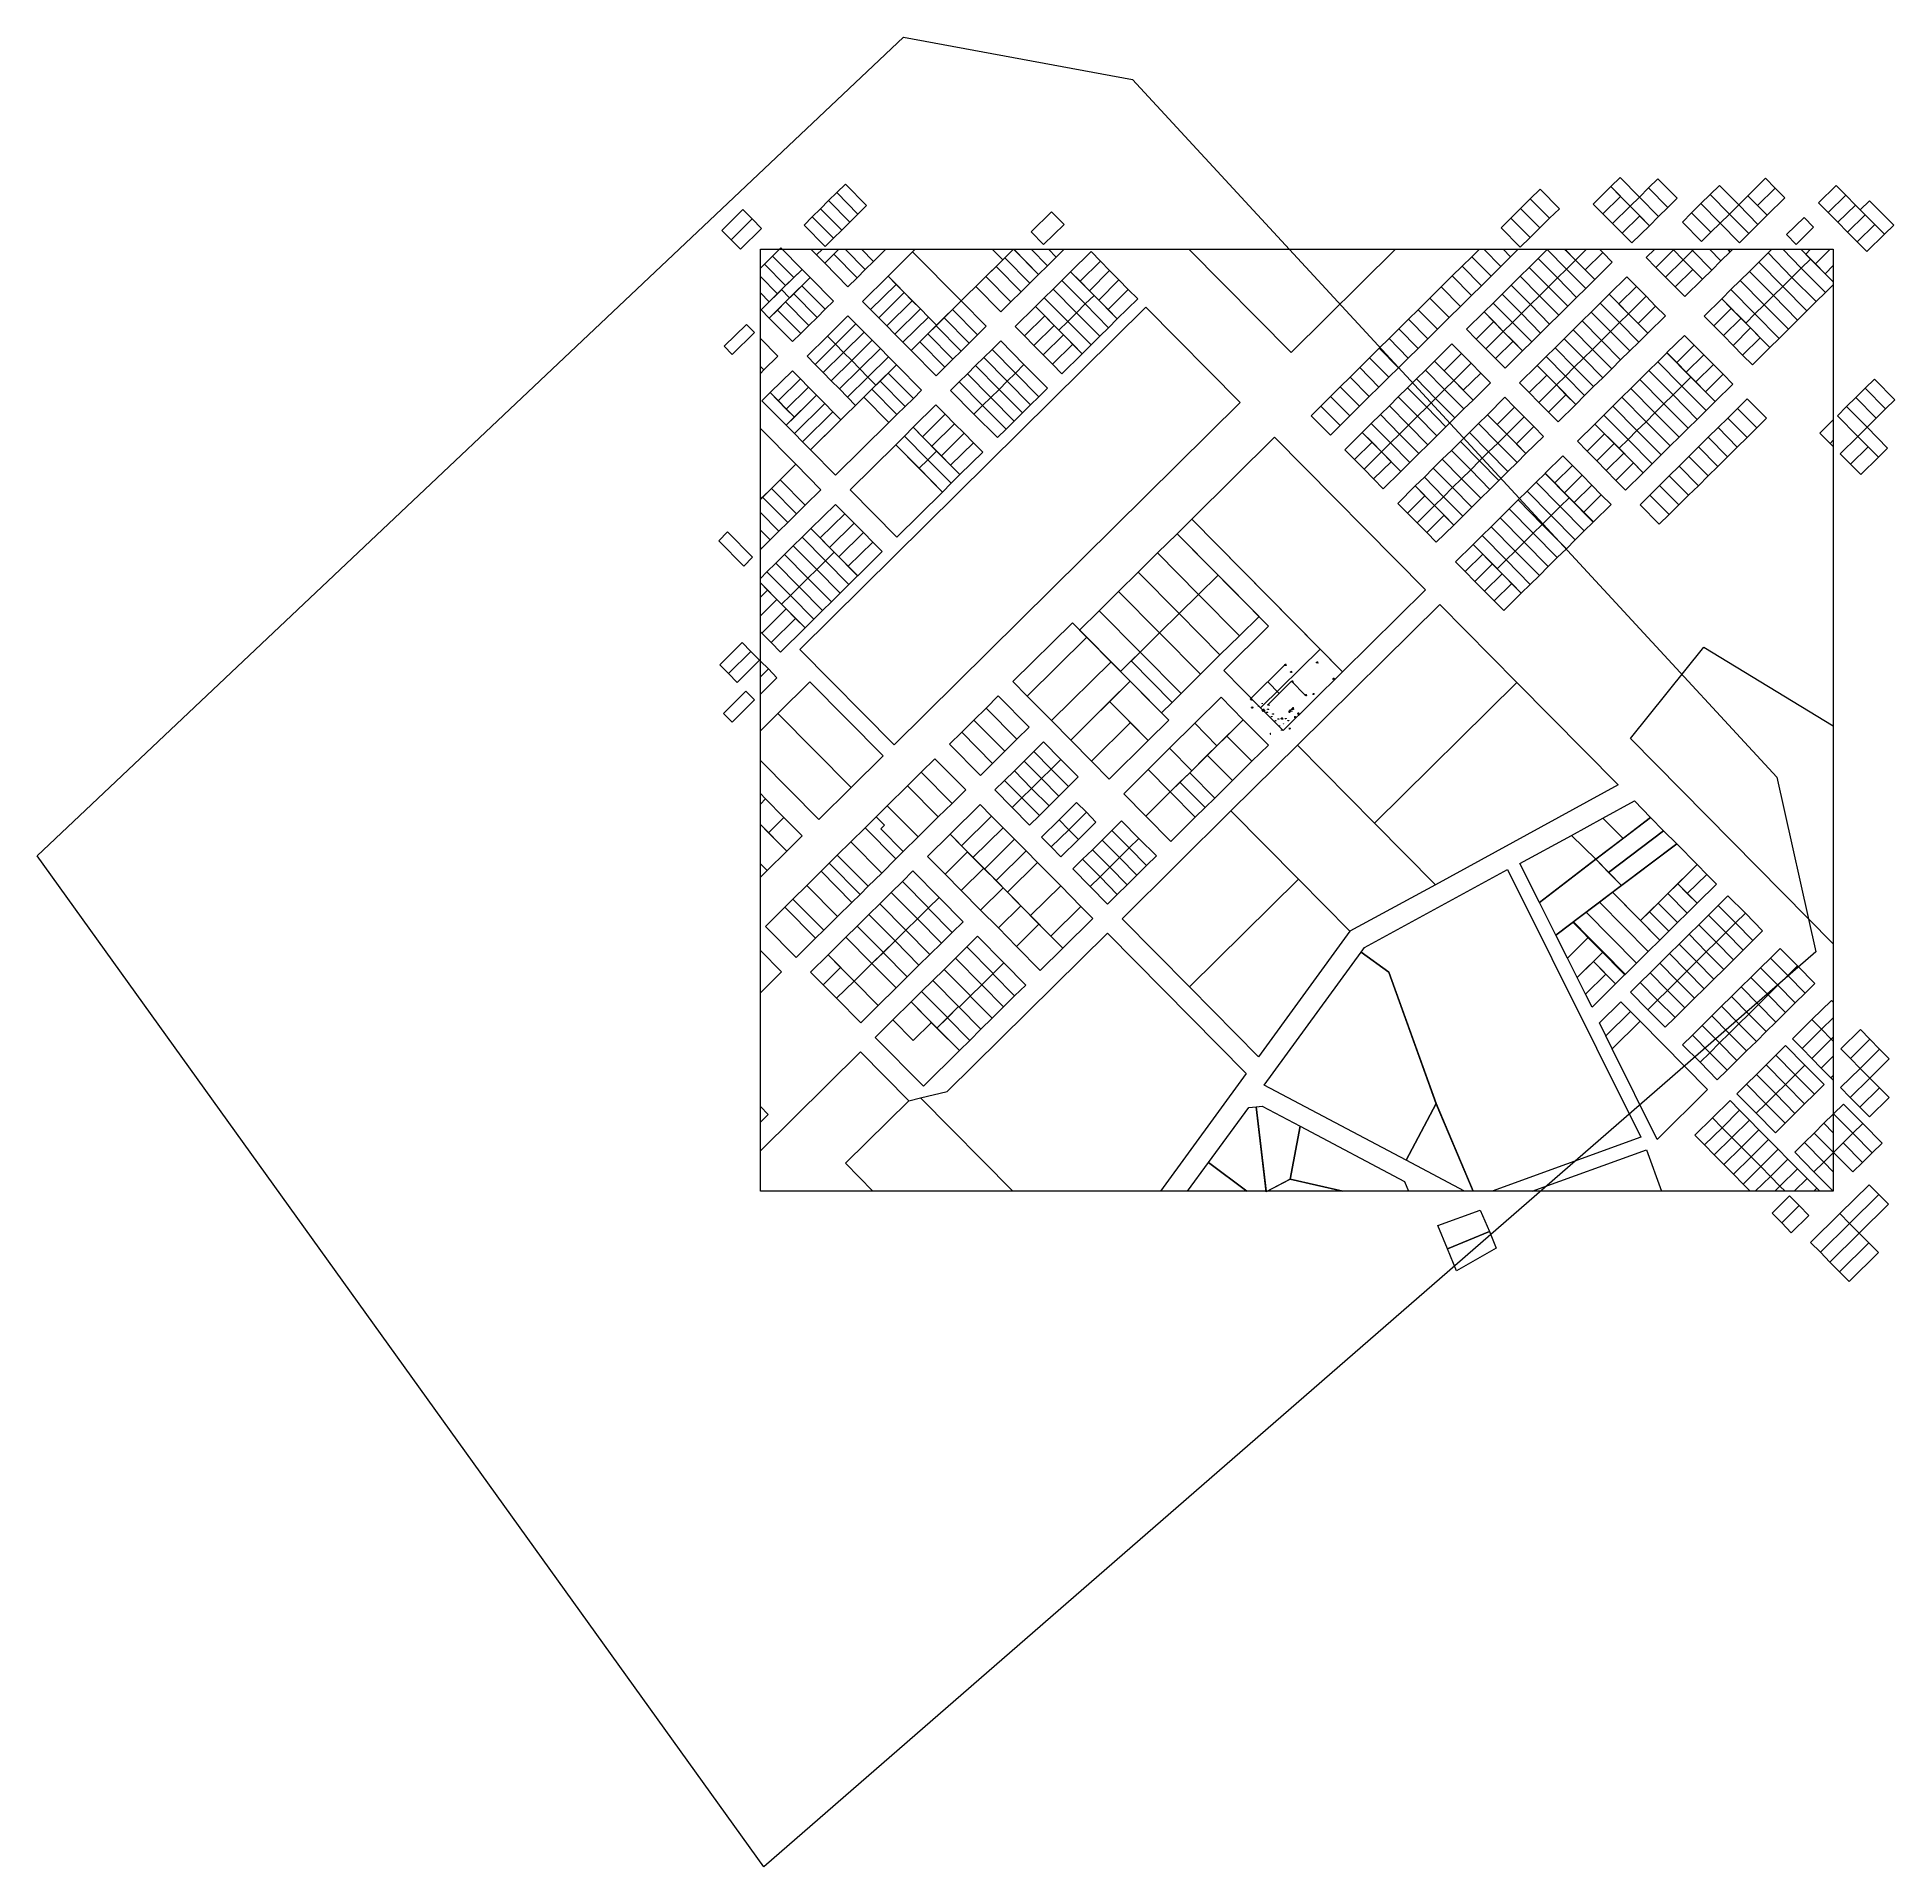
# Model space of a CAD drawing. Header units: metres. Extents: x 5594974 to 5596329, y 6967237 to 6968572.
import ezdxf

# ---------------------------------------------------------------- set-up
doc = ezdxf.new("R2010")
doc.units = ezdxf.units.M
for name, color, linetype in [('Pto_Ejes', 140, 'Continuous'), ('Pto_Esquineros', 1, 'Continuous'), ('Pto_TN', 1, 'Continuous'), ('V-NODE', 1, 'Continuous'), ('V-NODE-TEXT', 11, 'Continuous'), ('ZZ_Accesos', 1, 'Continuous'), ('zz_catastro_fontana', 7, 'Continuous')]:
    doc.layers.add(name, color=color, linetype=linetype)
doc.styles.get("Standard").update_dxf_attribs({"font": 'simplex.shx'})

# ---------------------------------------------------------------- blocks, each defined once
blk = doc.blocks.new('*U7')
at = {"color": 0, "linetype": 'ByBlock', "lineweight": -2, "transparency": 16777216}
for p, q in [((-1, -1), (1, 1)), ((-1, 1), (1, -1))]:
    blk.add_line(p, q, dxfattribs=at)

msp = doc.modelspace()

# ---------------------------------------------------------------- linework, layer by layer
at = {"layer": 'ZZ_Accesos', "flags": 128}
msp.add_lwpolyline([(5595773.1, 6968540.8), (5596243.1, 6968031.9), (5596271.7, 6967904.5), (5595504.1, 6967236.8), (5594974, 6967974.4), (5595605.9, 6968571.8)], close=True, dxfattribs=at)
at = {"layer": 'ZZ_Accesos'}
msp.add_lwpolyline([(5595501.6, 6968417), (5596284.3, 6968417), (5596284.3, 6967729.7), (5595501.6, 6967729.7)], close=True, dxfattribs=at)
at = {"layer": 'ZZ_Accesos', "flags": 128}
for points, elevation in [([(5595884.1, 6968113.8), (5595859.2, 6968088.9)], 50.5), ([(5595871.7, 6968101.4), (5595880.1, 6968092.8)], 50.5), ([(5595871.8, 6968084.6), (5595889.1, 6968101.8)], 50.7), ([(5595899, 6968091.7), (5595889.1, 6968101.8)], 50.5)]:
    msp.add_lwpolyline(points, dxfattribs=dict(at, elevation=elevation))
at = {"layer": 'zz_catastro_fontana'}
for points in [[(5595557.3, 6968458.4), (5595563.6, 6968464.6), (5595579.1, 6968449), (5595572.8, 6968442.7), (5595557.3, 6968458.4)], [(5596109.2, 6968450), (5596122, 6968462.7), (5596129.1, 6968455.6), (5596116.3, 6968442.9), (5596109.2, 6968450)], [(5596122, 6968462.7), (5596128.8, 6968469.4), (5596142.9, 6968455.1), (5596136.1, 6968448.5), (5596122, 6968462.7)], [(5596142.9, 6968455.1), (5596149.6, 6968461.8), (5596163.7, 6968447.6), (5596156.9, 6968440.9), (5596142.9, 6968455.1)], [(5596149.6, 6968461.8), (5596156.4, 6968468.5), (5596170.4, 6968454.3), (5596163.7, 6968447.6), (5596149.6, 6968461.8)], [(5596194.5, 6968457), (5596201.2, 6968463.6), (5596215.3, 6968449.4), (5596208.5, 6968442.7), (5596194.5, 6968457)], [(5596222.1, 6968456.1), (5596234.9, 6968468.8), (5596241.9, 6968461.7), (5596229.1, 6968449), (5596222.1, 6968456.1)], [(5596229.1, 6968449), (5596241.9, 6968461.7), (5596248.9, 6968454.5), (5596236.1, 6968441.9), (5596229.1, 6968449)], [(5596273.6, 6968450.9), (5596286.4, 6968463.5), (5596293.5, 6968456.4), (5596280.7, 6968443.8), (5596273.6, 6968450.9)], [(5595545.4, 6968446.6), (5595551.4, 6968452.5), (5595566.8, 6968436.8), (5595560.9, 6968430.9), (5595545.4, 6968446.6)], [(5595551.4, 6968452.5), (5595557.3, 6968458.4), (5595572.8, 6968442.7), (5595566.8, 6968436.8), (5595551.4, 6968452.5)], [(5596056.2, 6968446.8), (5596063.3, 6968453.8), (5596077.4, 6968439.6), (5596070.2, 6968432.6), (5596056.2, 6968446.8)], [(5596063.3, 6968453.8), (5596070.4, 6968460.8), (5596084.5, 6968446.6), (5596077.4, 6968439.6), (5596063.3, 6968453.8)], [(5596116.3, 6968442.9), (5596129.1, 6968455.6), (5596136.1, 6968448.5), (5596123.3, 6968435.8), (5596116.3, 6968442.9)], [(5596123.3, 6968435.8), (5596136.1, 6968448.5), (5596143.1, 6968441.3), (5596130.3, 6968428.7), (5596123.3, 6968435.8)], [(5596136.1, 6968448.5), (5596142.9, 6968455.1), (5596156.9, 6968440.9), (5596150.2, 6968434.2), (5596136.1, 6968448.5)], [(5596181, 6968443.6), (5596187.7, 6968450.3), (5596201.8, 6968436.1), (5596195, 6968429.4), (5596181, 6968443.6)], [(5596187.7, 6968450.3), (5596194.5, 6968457), (5596208.5, 6968442.7), (5596201.8, 6968436.1), (5596187.7, 6968450.3)], [(5596208.5, 6968442.7), (5596215.3, 6968449.4), (5596229.4, 6968435.2), (5596222.6, 6968428.5), (5596208.5, 6968442.7)], [(5596215.3, 6968449.4), (5596222.1, 6968456.1), (5596236.1, 6968441.9), (5596229.4, 6968435.2), (5596215.3, 6968449.4)], [(5596280.7, 6968443.8), (5596293.5, 6968456.4), (5596300.5, 6968449.3), (5596287.7, 6968436.7), (5596280.7, 6968443.8)], [(5596287.7, 6968436.7), (5596300.5, 6968449.3), (5596307.5, 6968442.2), (5596294.7, 6968429.5), (5596287.7, 6968436.7)], [(5596304, 6968445.8), (5596310.8, 6968452.4), (5596328.4, 6968434.7), (5596321.6, 6968428), (5596304, 6968445.8)], [(5595473.4, 6968430.8), (5595488.8, 6968446), (5595495.6, 6968439.1), (5595480.3, 6968423.9), (5595473.4, 6968430.8)], [(5595480.3, 6968423.9), (5595495.6, 6968439.1), (5595502.4, 6968432.2), (5595487.1, 6968417), (5595480.3, 6968423.9)], [(5595533.5, 6968434.7), (5595539.4, 6968440.6), (5595554.9, 6968425), (5595548.9, 6968419.1), (5595533.5, 6968434.7)], [(5595539.4, 6968440.6), (5595545.4, 6968446.6), (5595560.9, 6968430.9), (5595554.9, 6968425), (5595539.4, 6968440.6)], [(5595708.2, 6968420.5), (5595699.1, 6968429.8), (5595713.9, 6968444.4), (5595723.1, 6968435.2), (5595708.2, 6968420.5)], [(5596042, 6968432.7), (5596049.1, 6968439.7), (5596063.1, 6968425.5), (5596056, 6968418.5), (5596042, 6968432.7)], [(5596049.1, 6968439.7), (5596056.2, 6968446.8), (5596070.2, 6968432.6), (5596063.1, 6968425.5), (5596049.1, 6968439.7)], [(5596130.3, 6968428.7), (5596143.1, 6968441.3), (5596150.2, 6968434.2), (5596137.4, 6968421.6), (5596130.3, 6968428.7)], [(5596174.2, 6968436.9), (5596181, 6968443.6), (5596195, 6968429.4), (5596188.3, 6968422.7), (5596174.2, 6968436.9)], [(5596201.8, 6968436.1), (5596208.5, 6968442.7), (5596222.6, 6968428.5), (5596215.9, 6968421.8), (5596201.8, 6968436.1)], [(5596250.2, 6968427.7), (5596263, 6968440.3), (5596270, 6968433.2), (5596257.2, 6968420.6), (5596250.2, 6968427.7)], [(5596294.7, 6968429.5), (5596307.5, 6968442.2), (5596314.6, 6968435.1), (5596301.8, 6968422.4), (5596294.7, 6968429.5)], [(5596301.8, 6968422.4), (5596314.6, 6968435.1), (5596321.6, 6968428), (5596308.8, 6968415.3), (5596301.8, 6968422.4)], [(5595504.5, 6968406.2), (5595510.5, 6968412.1), (5595526, 6968396.4), (5595520, 6968390.5), (5595504.5, 6968406.2)], [(5595510.5, 6968412.1), (5595516.5, 6968418), (5595532, 6968402.3), (5595526, 6968396.4), (5595510.5, 6968412.1)], [(5595548.5, 6968406.9), (5595555.2, 6968413.5), (5595572.2, 6968396.2), (5595565.5, 6968389.7), (5595548.5, 6968406.9)], [(5595594.7, 6968397.4), (5595612.6, 6968415.1), (5595648, 6968379.3), (5595630.1, 6968361.6), (5595594.7, 6968397.4)], [(5595673.5, 6968404.5), (5595679.9, 6968410.8), (5595698.2, 6968392.3), (5595691.8, 6968386), (5595673.5, 6968404.5)], [(5595679.9, 6968410.8), (5595686.3, 6968417.1), (5595704.6, 6968398.6), (5595698.2, 6968392.3), (5595679.9, 6968410.8)], [(5595727.9, 6968400.6), (5595742.8, 6968415.3), (5595749.6, 6968408.4), (5595734.8, 6968393.7), (5595727.9, 6968400.6)], [(5595734.8, 6968393.7), (5595749.6, 6968408.4), (5595756.4, 6968401.5), (5595741.6, 6968386.8), (5595734.8, 6968393.7)], [(5596013.5, 6968404.6), (5596020.6, 6968411.6), (5596034.7, 6968397.4), (5596027.6, 6968390.4), (5596013.5, 6968404.6)], [(5596062.4, 6968403.8), (5596069, 6968410.3), (5596083.1, 6968396.1), (5596076.5, 6968389.6), (5596062.4, 6968403.8)], [(5596069, 6968410.3), (5596075.6, 6968416.8), (5596089.7, 6968402.6), (5596083.1, 6968396.1), (5596069, 6968410.3)], [(5596089.7, 6968402.6), (5596096.2, 6968409.1), (5596110.3, 6968394.9), (5596103.7, 6968388.4), (5596089.7, 6968402.6)], [(5596103.3, 6968402), (5596116.1, 6968414.7), (5596123.1, 6968407.6), (5596110.3, 6968394.9), (5596103.3, 6968402)], [(5596154.9, 6968403.8), (5596167.7, 6968416.5), (5596174.8, 6968409.3), (5596162, 6968396.7), (5596154.9, 6968403.8)], [(5596162, 6968396.7), (5596174.8, 6968409.3), (5596181.8, 6968402.2), (5596169, 6968389.6), (5596162, 6968396.7)], [(5596174.8, 6968409.3), (5596181.5, 6968416), (5596195.6, 6968401.8), (5596188.8, 6968395.1), (5596174.8, 6968409.3)], [(5596223.2, 6968400.9), (5596229.9, 6968407.6), (5596247.5, 6968389.9), (5596240.7, 6968383.2), (5596223.2, 6968400.9)], [(5596229.9, 6968407.6), (5596236.7, 6968414.3), (5596254.2, 6968396.5), (5596247.5, 6968389.9), (5596229.9, 6968407.6)], [(5595517, 6968387.6), (5595532, 6968402.3), (5595537.9, 6968396.3), (5595522.9, 6968381.6), (5595517, 6968387.6)], [(5595531.9, 6968390.4), (5595537.9, 6968396.3), (5595554.9, 6968379.1), (5595548.9, 6968373.2), (5595531.9, 6968390.4)], [(5595576.1, 6968379), (5595594.7, 6968397.4), (5595600.6, 6968391.4), (5595582, 6968373.1), (5595576.1, 6968379)], [(5595658.7, 6968389.8), (5595666.1, 6968397.1), (5595684.4, 6968378.7), (5595677, 6968371.3), (5595658.7, 6968389.8)], [(5595666.1, 6968397.1), (5595673.5, 6968404.5), (5595691.8, 6968386), (5595684.4, 6968378.7), (5595666.1, 6968397.1)], [(5595715.1, 6968388), (5595721.5, 6968394.3), (5595738.6, 6968377.1), (5595732.2, 6968370.7), (5595715.1, 6968388)], [(5595721.5, 6968394.3), (5595727.9, 6968400.6), (5595745, 6968383.4), (5595738.6, 6968377.1), (5595721.5, 6968394.3)], [(5595741.6, 6968386.8), (5595756.4, 6968401.5), (5595763.2, 6968394.6), (5595748.4, 6968379.9), (5595741.6, 6968386.8)], [(5595748.4, 6968379.9), (5595763.2, 6968394.6), (5595770, 6968387.7), (5595755.2, 6968373), (5595748.4, 6968379.9)], [(5595998.2, 6968389.5), (5596006.4, 6968397.6), (5596020.5, 6968383.3), (5596012.3, 6968375.3), (5595998.2, 6968389.5)], [(5596006.4, 6968397.6), (5596013.5, 6968404.6), (5596027.6, 6968390.4), (5596020.5, 6968383.3), (5596006.4, 6968397.6)], [(5596049.3, 6968390.8), (5596055.9, 6968397.3), (5596069.9, 6968383.1), (5596063.4, 6968376.6), (5596049.3, 6968390.8)], [(5596055.9, 6968397.3), (5596062.4, 6968403.8), (5596076.5, 6968389.6), (5596069.9, 6968383.1), (5596055.9, 6968397.3)], [(5596076.5, 6968389.6), (5596083.1, 6968396.1), (5596097.1, 6968381.9), (5596090.6, 6968375.4), (5596076.5, 6968389.6)], [(5596083.1, 6968396.1), (5596089.7, 6968402.6), (5596103.7, 6968388.4), (5596097.1, 6968381.9), (5596083.1, 6968396.1)], [(5596120.8, 6968384.2), (5596133.6, 6968396.9), (5596140.7, 6968389.8), (5596127.9, 6968377.1), (5596120.8, 6968384.2)], [(5596169, 6968389.6), (5596181.8, 6968402.2), (5596188.8, 6968395.1), (5596176, 6968382.5), (5596169, 6968389.6)], [(5596209.7, 6968387.6), (5596216.4, 6968394.3), (5596234, 6968376.5), (5596227.2, 6968369.8), (5596209.7, 6968387.6)], [(5596216.4, 6968394.3), (5596223.2, 6968400.9), (5596240.7, 6968383.2), (5596234, 6968376.5), (5596216.4, 6968394.3)], [(5596247.5, 6968389.9), (5596254.2, 6968396.5), (5596271.8, 6968378.8), (5596265.1, 6968372.1), (5596247.5, 6968389.9)], [(5596254.2, 6968396.5), (5596261, 6968403.2), (5596278.6, 6968385.4), (5596271.8, 6968378.8), (5596254.2, 6968396.5)], [(5595502.1, 6968372.8), (5595517, 6968387.6), (5595522.9, 6968381.6), (5595508, 6968366.8), (5595502.1, 6968372.8)], [(5595519.9, 6968378.6), (5595525.9, 6968384.5), (5595542.9, 6968367.3), (5595537, 6968361.4), (5595519.9, 6968378.6)], [(5595525.9, 6968384.5), (5595531.9, 6968390.4), (5595548.9, 6968373.2), (5595542.9, 6968367.3), (5595525.9, 6968384.5)], [(5595582, 6968373.1), (5595600.6, 6968391.4), (5595606.5, 6968385.4), (5595587.9, 6968367.1), (5595582, 6968373.1)], [(5595587.9, 6968367.1), (5595606.5, 6968385.4), (5595612.4, 6968379.5), (5595593.8, 6968361.1), (5595587.9, 6968367.1)], [(5595702.3, 6968375.3), (5595708.7, 6968381.7), (5595725.8, 6968364.4), (5595719.4, 6968358.1), (5595702.3, 6968375.3)], [(5595708.7, 6968381.7), (5595715.1, 6968388), (5595732.2, 6968370.7), (5595725.8, 6968364.4), (5595708.7, 6968381.7)], [(5595738.6, 6968377.1), (5595745, 6968383.4), (5595762, 6968366.2), (5595755.6, 6968359.8), (5595738.6, 6968377.1)], [(5595755.2, 6968373), (5595770, 6968387.7), (5595776.9, 6968380.8), (5595762, 6968366.2), (5595755.2, 6968373)], [(5595981.5, 6968372.9), (5595990.1, 6968381.4), (5596004.1, 6968367.2), (5595995.6, 6968358.7), (5595981.5, 6968372.9)], [(5595990.1, 6968381.4), (5595998.2, 6968389.5), (5596012.3, 6968375.3), (5596004.1, 6968367.2), (5595990.1, 6968381.4)], [(5596036.1, 6968377.8), (5596042.7, 6968384.3), (5596056.8, 6968370.1), (5596050.2, 6968363.6), (5596036.1, 6968377.8)], [(5596042.7, 6968384.3), (5596049.3, 6968390.8), (5596063.4, 6968376.6), (5596056.8, 6968370.1), (5596042.7, 6968384.3)], [(5596063.4, 6968376.6), (5596069.9, 6968383.1), (5596084, 6968368.9), (5596077.4, 6968362.4), (5596063.4, 6968376.6)], [(5596069.9, 6968383.1), (5596076.5, 6968389.6), (5596090.6, 6968375.4), (5596084, 6968368.9), (5596069.9, 6968383.1)], [(5596114.3, 6968377.7), (5596120.8, 6968384.2), (5596134.9, 6968370), (5596128.3, 6968363.5), (5596114.3, 6968377.7)], [(5596127.9, 6968377.1), (5596140.7, 6968389.8), (5596147.7, 6968382.7), (5596134.9, 6968370), (5596127.9, 6968377.1)], [(5596134.9, 6968370), (5596147.7, 6968382.7), (5596154.7, 6968375.6), (5596141.9, 6968362.9), (5596134.9, 6968370)], [(5596190.1, 6968368.3), (5596202.9, 6968380.9), (5596209.9, 6968373.8), (5596197.1, 6968361.1), (5596190.1, 6968368.3)], [(5596202.9, 6968380.9), (5596209.7, 6968387.6), (5596227.2, 6968369.8), (5596220.5, 6968363.1), (5596202.9, 6968380.9)], [(5596234, 6968376.5), (5596240.7, 6968383.2), (5596258.3, 6968365.4), (5596251.6, 6968358.7), (5596234, 6968376.5)], [(5596240.7, 6968383.2), (5596247.5, 6968389.9), (5596265.1, 6968372.1), (5596258.3, 6968365.4), (5596240.7, 6968383.2)], [(5595508, 6968366.8), (5595514, 6968372.7), (5595531, 6968355.5), (5595525, 6968349.6), (5595508, 6968366.8)], [(5595514, 6968372.7), (5595519.9, 6968378.6), (5595537, 6968361.4), (5595531, 6968355.5), (5595514, 6968372.7)], [(5595599.3, 6968055.4), (5595530.4, 6968125.1), (5595782.8, 6968374.8), (5595851.7, 6968305.1), (5595599.3, 6968055.4)], [(5595550.5, 6968353.7), (5595565.4, 6968368.5), (5595571.3, 6968362.5), (5595556.4, 6968347.7), (5595550.5, 6968353.7)], [(5595593.8, 6968361.1), (5595612.4, 6968379.5), (5595618.3, 6968373.5), (5595599.7, 6968355.1), (5595593.8, 6968361.1)], [(5595599.7, 6968355.1), (5595618.3, 6968373.5), (5595624.2, 6968367.5), (5595605.6, 6968349.2), (5595599.7, 6968355.1)], [(5595605.6, 6968349.2), (5595624.2, 6968367.5), (5595630.1, 6968361.6), (5595611.5, 6968343.2), (5595605.6, 6968349.2)], [(5595629.8, 6968361.2), (5595635.7, 6968367.1), (5595654, 6968348.6), (5595648.1, 6968342.7), (5595629.8, 6968361.2)], [(5595635.7, 6968367.1), (5595641.7, 6968373), (5595660, 6968354.6), (5595654, 6968348.6), (5595635.7, 6968367.1)], [(5595641.7, 6968373), (5595648, 6968379.3), (5595666.3, 6968360.8), (5595660, 6968354.5), (5595641.7, 6968373)], [(5595687.5, 6968360.7), (5595702.3, 6968375.3), (5595709.2, 6968368.4), (5595694.3, 6968353.8), (5595687.5, 6968360.7)], [(5595694.3, 6968353.8), (5595709.2, 6968368.4), (5595716, 6968361.5), (5595701.2, 6968346.9), (5595694.3, 6968353.8)], [(5595725.8, 6968364.4), (5595732.2, 6968370.7), (5595749.2, 6968353.5), (5595742.8, 6968347.2), (5595725.8, 6968364.4)], [(5595732.2, 6968370.7), (5595738.6, 6968377.1), (5595755.6, 6968359.8), (5595749.2, 6968353.5), (5595732.2, 6968370.7)], [(5595974.4, 6968365.9), (5595981.5, 6968372.9), (5595995.6, 6968358.7), (5595988.5, 6968351.7), (5595974.4, 6968365.9)], [(5596016.8, 6968358.7), (5596029.6, 6968371.3), (5596036.6, 6968364.2), (5596023.8, 6968351.5), (5596016.8, 6968358.7)], [(5596029.6, 6968371.3), (5596036.1, 6968377.8), (5596050.2, 6968363.6), (5596043.6, 6968357.1), (5596029.6, 6968371.3)], [(5596050.2, 6968363.6), (5596056.8, 6968370.1), (5596070.8, 6968355.9), (5596064.3, 6968349.4), (5596050.2, 6968363.6)], [(5596056.8, 6968370.1), (5596063.4, 6968376.6), (5596077.4, 6968362.4), (5596070.8, 6968355.9), (5596056.8, 6968370.1)], [(5596101.1, 6968364.7), (5596107.7, 6968371.2), (5596121.8, 6968357), (5596115.2, 6968350.5), (5596101.1, 6968364.7)], [(5596107.7, 6968371.2), (5596114.3, 6968377.7), (5596128.3, 6968363.5), (5596121.8, 6968357), (5596107.7, 6968371.2)], [(5596128.3, 6968363.5), (5596134.9, 6968370), (5596149, 6968355.8), (5596142.4, 6968349.3), (5596128.3, 6968363.5)], [(5596141.9, 6968362.9), (5596154.7, 6968375.6), (5596161.8, 6968368.5), (5596149, 6968355.8), (5596141.9, 6968362.9)], [(5596197.1, 6968361.1), (5596209.9, 6968373.8), (5596217, 6968366.7), (5596204.2, 6968354), (5596197.1, 6968361.1)], [(5596204.2, 6968354), (5596217, 6968366.7), (5596224, 6968359.6), (5596211.2, 6968346.9), (5596204.2, 6968354)], [(5596220.5, 6968363.1), (5596227.2, 6968369.8), (5596244.8, 6968352), (5596238.1, 6968345.4), (5596220.5, 6968363.1)], [(5596227.2, 6968369.8), (5596234, 6968376.5), (5596251.6, 6968358.7), (5596244.8, 6968352), (5596227.2, 6968369.8)], [(5595475.2, 6968346.2), (5595491.4, 6968362.2), (5595497.3, 6968356.3), (5595481.1, 6968340.3), (5595475.2, 6968346.2)], [(5595535.6, 6968338.9), (5595550.5, 6968353.7), (5595556.4, 6968347.7), (5595541.5, 6968333), (5595535.6, 6968338.9)], [(5595556.4, 6968347.7), (5595571.3, 6968362.5), (5595577.2, 6968356.5), (5595562.3, 6968341.8), (5595556.4, 6968347.7)], [(5595562.3, 6968341.8), (5595577.2, 6968356.5), (5595583.2, 6968350.6), (5595568.2, 6968335.8), (5595562.3, 6968341.8)], [(5595617.8, 6968349.4), (5595623.8, 6968355.3), (5595642.1, 6968336.8), (5595636.1, 6968330.9), (5595617.8, 6968349.4)], [(5595623.8, 6968355.3), (5595629.8, 6968361.2), (5595648.1, 6968342.7), (5595642.1, 6968336.8), (5595623.8, 6968355.3)], [(5595701.2, 6968346.9), (5595716, 6968361.5), (5595722.8, 6968354.6), (5595708, 6968340), (5595701.2, 6968346.9)], [(5595708, 6968340), (5595722.8, 6968354.6), (5595729.6, 6968347.7), (5595714.8, 6968333.1), (5595708, 6968340)], [(5595719.4, 6968358.1), (5595725.8, 6968364.4), (5595742.8, 6968347.2), (5595736.4, 6968340.8), (5595719.4, 6968358.1)], [(5595960.2, 6968351.9), (5595967.3, 6968358.9), (5595981.4, 6968344.7), (5595974.3, 6968337.6), (5595960.2, 6968351.9)], [(5595967.3, 6968358.9), (5595974.4, 6968365.9), (5595988.5, 6968351.7), (5595981.4, 6968344.7), (5595967.3, 6968358.9)], [(5596023.8, 6968351.5), (5596036.6, 6968364.2), (5596043.6, 6968357.1), (5596030.8, 6968344.4), (5596023.8, 6968351.5)], [(5596030.8, 6968344.4), (5596043.6, 6968357.1), (5596050.7, 6968350), (5596037.9, 6968337.3), (5596030.8, 6968344.4)], [(5596043.6, 6968357.1), (5596050.2, 6968363.6), (5596064.3, 6968349.4), (5596057.7, 6968342.9), (5596043.6, 6968357.1)], [(5596088, 6968351.7), (5596094.5, 6968358.2), (5596108.6, 6968344), (5596102, 6968337.5), (5596088, 6968351.7)], [(5596094.5, 6968358.2), (5596101.1, 6968364.7), (5596115.2, 6968350.5), (5596108.6, 6968344), (5596094.5, 6968358.2)], [(5596115.2, 6968350.5), (5596121.8, 6968357), (5596135.8, 6968342.8), (5596129.2, 6968336.3), (5596115.2, 6968350.5)], [(5596121.8, 6968357), (5596128.3, 6968363.5), (5596142.4, 6968349.3), (5596135.8, 6968342.8), (5596121.8, 6968357)], [(5596163, 6968341.6), (5596175.8, 6968354.2), (5596182.9, 6968347.1), (5596170.1, 6968334.5), (5596163, 6968341.6)], [(5596211.2, 6968346.9), (5596224, 6968359.6), (5596231, 6968352.5), (5596218.2, 6968339.8), (5596211.2, 6968346.9)], [(5595541.5, 6968333), (5595556.4, 6968347.7), (5595562.3, 6968341.8), (5595547.4, 6968327), (5595541.5, 6968333)], [(5595547.4, 6968327), (5595562.3, 6968341.8), (5595568.2, 6968335.8), (5595553.3, 6968321), (5595547.4, 6968327)], [(5595568.2, 6968335.8), (5595583.2, 6968350.6), (5595589.1, 6968344.6), (5595574.1, 6968329.8), (5595568.2, 6968335.8)], [(5595574.1, 6968329.8), (5595589.1, 6968344.6), (5595595, 6968338.6), (5595580, 6968323.8), (5595574.1, 6968329.8)], [(5595611.5, 6968343.2), (5595617.8, 6968349.4), (5595636.1, 6968330.9), (5595629.8, 6968324.7), (5595611.5, 6968343.2)], [(5595664.6, 6968338), (5595670.6, 6968343.9), (5595687.6, 6968326.6), (5595681.6, 6968320.7), (5595664.6, 6968338)], [(5595670.6, 6968343.9), (5595676.9, 6968350.1), (5595693.9, 6968332.9), (5595687.6, 6968326.6), (5595670.6, 6968343.9)], [(5595714.8, 6968333.1), (5595729.6, 6968347.7), (5595736.4, 6968340.8), (5595721.6, 6968326.2), (5595714.8, 6968333.1)], [(5595946, 6968337.8), (5595953.1, 6968344.8), (5595967.1, 6968330.6), (5595960, 6968323.6), (5595946, 6968337.8)], [(5595953.1, 6968344.8), (5595960.2, 6968351.9), (5595974.3, 6968337.6), (5595967.1, 6968330.6), (5595953.1, 6968344.8)], [(5595993.3, 6968335.4), (5596006.1, 6968348.1), (5596013.2, 6968341), (5596000.4, 6968328.3), (5595993.3, 6968335.4)], [(5596000.4, 6968328.3), (5596013.2, 6968341), (5596020.2, 6968333.8), (5596007.4, 6968321.2), (5596000.4, 6968328.3)], [(5596037.9, 6968337.3), (5596050.7, 6968350), (5596057.7, 6968342.9), (5596044.9, 6968330.2), (5596037.9, 6968337.3)], [(5596074.8, 6968338.7), (5596081.4, 6968345.2), (5596095.4, 6968331), (5596088.9, 6968324.5), (5596074.8, 6968338.7)], [(5596081.4, 6968345.2), (5596088, 6968351.7), (5596102, 6968337.5), (5596095.4, 6968331), (5596081.4, 6968345.2)], [(5596102, 6968337.5), (5596108.6, 6968344), (5596122.7, 6968329.8), (5596116.1, 6968323.3), (5596102, 6968337.5)], [(5596108.6, 6968344), (5596115.2, 6968350.5), (5596129.2, 6968336.3), (5596122.7, 6968329.8), (5596108.6, 6968344)], [(5596156.4, 6968335), (5596162.9, 6968341.5), (5596180.5, 6968323.7), (5596173.9, 6968317.2), (5596156.4, 6968335)], [(5596170.1, 6968334.5), (5596182.9, 6968347.1), (5596189.9, 6968340), (5596177.1, 6968327.4), (5596170.1, 6968334.5)], [(5596177.1, 6968327.4), (5596189.9, 6968340), (5596196.9, 6968332.9), (5596184.1, 6968320.2), (5596177.1, 6968327.4)], [(5596218.2, 6968339.8), (5596231, 6968352.5), (5596238.1, 6968345.4), (5596225.3, 6968332.7), (5596218.2, 6968339.8)], [(5595508.7, 6968312.4), (5595524.9, 6968328.4), (5595530.8, 6968322.4), (5595514.6, 6968306.4), (5595508.7, 6968312.4)], [(5595553.3, 6968321), (5595568.2, 6968335.8), (5595574.1, 6968329.8), (5595559.2, 6968315.1), (5595553.3, 6968321)], [(5595559.2, 6968315.1), (5595574.1, 6968329.8), (5595580, 6968323.8), (5595565.1, 6968309.1), (5595559.2, 6968315.1)], [(5595580, 6968323.8), (5595595, 6968338.6), (5595600.9, 6968332.6), (5595585.9, 6968317.9), (5595580, 6968323.8)], [(5595588.9, 6968320.8), (5595594.9, 6968326.7), (5595613.2, 6968308.2), (5595607.2, 6968302.3), (5595588.9, 6968320.8)], [(5595594.9, 6968326.7), (5595600.9, 6968332.6), (5595619.2, 6968314.2), (5595613.2, 6968308.2), (5595594.9, 6968326.7)], [(5595646.7, 6968320.3), (5595652.6, 6968326.2), (5595669.7, 6968308.9), (5595663.7, 6968303), (5595646.7, 6968320.3)], [(5595652.6, 6968326.2), (5595658.6, 6968332.1), (5595675.7, 6968314.8), (5595669.7, 6968308.9), (5595652.6, 6968326.2)], [(5595658.6, 6968332.1), (5595664.6, 6968338), (5595681.6, 6968320.7), (5595675.7, 6968314.8), (5595658.6, 6968332.1)], [(5595681.6, 6968320.7), (5595687.6, 6968326.6), (5595704.7, 6968309.4), (5595698.7, 6968303.5), (5595681.6, 6968320.7)], [(5595687.6, 6968326.6), (5595693.9, 6968332.9), (5595711, 6968315.6), (5595704.7, 6968309.4), (5595687.6, 6968326.6)], [(5595931.8, 6968323.7), (5595938.9, 6968330.8), (5595952.9, 6968316.5), (5595945.8, 6968309.5), (5595931.8, 6968323.7)], [(5595938.9, 6968330.8), (5595946, 6968337.8), (5595960, 6968323.6), (5595952.9, 6968316.5), (5595938.9, 6968330.8)], [(5595980.2, 6968322.4), (5595986.8, 6968328.9), (5596000.8, 6968314.7), (5595994.2, 6968308.2), (5595980.2, 6968322.4)], [(5595986.8, 6968328.9), (5595993.3, 6968335.4), (5596007.4, 6968321.2), (5596000.8, 6968314.7), (5595986.8, 6968328.9)], [(5596007.4, 6968321.2), (5596020.2, 6968333.8), (5596027.2, 6968326.7), (5596014.4, 6968314.1), (5596007.4, 6968321.2)], [(5596014.4, 6968314.1), (5596027.2, 6968326.7), (5596034.3, 6968319.6), (5596021.5, 6968307), (5596014.4, 6968314.1)], [(5596055.4, 6968319.5), (5596068.2, 6968332.2), (5596075.3, 6968325.1), (5596062.5, 6968312.4), (5596055.4, 6968319.5)], [(5596068.2, 6968332.2), (5596074.8, 6968338.7), (5596088.9, 6968324.5), (5596082.3, 6968318), (5596068.2, 6968332.2)], [(5596088.9, 6968324.5), (5596095.4, 6968331), (5596109.5, 6968316.8), (5596102.9, 6968310.3), (5596088.9, 6968324.5)], [(5596095.4, 6968331), (5596102, 6968337.5), (5596116.1, 6968323.3), (5596109.5, 6968316.8), (5596095.4, 6968331)], [(5596143.2, 6968322), (5596149.8, 6968328.5), (5596167.4, 6968310.7), (5596160.8, 6968304.2), (5596143.2, 6968322)], [(5596149.8, 6968328.5), (5596156.4, 6968335), (5596173.9, 6968317.2), (5596167.4, 6968310.7), (5596149.8, 6968328.5)], [(5596184.1, 6968320.2), (5596196.9, 6968332.9), (5596204, 6968325.8), (5596191.2, 6968313.1), (5596184.1, 6968320.2)], [(5596191.2, 6968313.1), (5596204, 6968325.8), (5596211, 6968318.7), (5596198.2, 6968306), (5596191.2, 6968313.1)], [(5595502.7, 6968306.5), (5595508.7, 6968312.4), (5595526.4, 6968294.5), (5595520.5, 6968288.6), (5595502.7, 6968306.5)], [(5595514.6, 6968306.4), (5595530.8, 6968322.4), (5595536.7, 6968316.5), (5595520.5, 6968300.4), (5595514.6, 6968306.4)], [(5595520.5, 6968300.4), (5595536.7, 6968316.5), (5595542.6, 6968310.5), (5595526.4, 6968294.5), (5595520.5, 6968300.4)], [(5595565.1, 6968309.1), (5595580, 6968323.8), (5595585.9, 6968317.9), (5595571, 6968303.1), (5595565.1, 6968309.1)], [(5595577, 6968309), (5595583, 6968314.9), (5595601.2, 6968296.4), (5595595.3, 6968290.5), (5595577, 6968309)], [(5595583, 6968314.9), (5595588.9, 6968320.8), (5595607.2, 6968302.3), (5595601.2, 6968296.4), (5595583, 6968314.9)], [(5595640.4, 6968314), (5595646.7, 6968320.3), (5595663.7, 6968303), (5595657.4, 6968296.8), (5595640.4, 6968314)], [(5595669.7, 6968308.9), (5595675.7, 6968314.8), (5595692.7, 6968297.6), (5595686.7, 6968291.7), (5595669.7, 6968308.9)], [(5595675.7, 6968314.8), (5595681.6, 6968320.7), (5595698.7, 6968303.5), (5595692.7, 6968297.6), (5595675.7, 6968314.8)], [(5595917.5, 6968309.7), (5595924.6, 6968316.7), (5595938.7, 6968302.5), (5595931.6, 6968295.4), (5595917.5, 6968309.7)], [(5595924.6, 6968316.7), (5595931.8, 6968323.7), (5595945.8, 6968309.5), (5595938.7, 6968302.5), (5595924.6, 6968316.7)], [(5595967, 6968309.4), (5595973.6, 6968315.9), (5595987.7, 6968301.7), (5595981.1, 6968295.2), (5595967, 6968309.4)], [(5595973.6, 6968315.9), (5595980.2, 6968322.4), (5595994.2, 6968308.2), (5595987.7, 6968301.7), (5595973.6, 6968315.9)], [(5595994.2, 6968308.2), (5596000.8, 6968314.7), (5596014.9, 6968300.5), (5596008.3, 6968294), (5595994.2, 6968308.2)], [(5596000.8, 6968314.7), (5596007.4, 6968321.2), (5596021.5, 6968307), (5596014.9, 6968300.5), (5596000.8, 6968314.7)], [(5596062.5, 6968312.4), (5596075.3, 6968325.1), (5596082.3, 6968318), (5596069.5, 6968305.3), (5596062.5, 6968312.4)], [(5596069.5, 6968305.3), (5596082.3, 6968318), (5596089.3, 6968310.9), (5596076.5, 6968298.2), (5596069.5, 6968305.3)], [(5596082.3, 6968318), (5596088.9, 6968324.5), (5596102.9, 6968310.3), (5596096.4, 6968303.8), (5596082.3, 6968318)], [(5596130.1, 6968309), (5596136.7, 6968315.5), (5596154.2, 6968297.7), (5596147.7, 6968291.2), (5596130.1, 6968309)], [(5596136.7, 6968315.5), (5596143.2, 6968322), (5596160.8, 6968304.2), (5596154.2, 6968297.7), (5596136.7, 6968315.5)], [(5596167.4, 6968310.7), (5596173.9, 6968317.2), (5596191.5, 6968299.4), (5596185, 6968292.9), (5596167.4, 6968310.7)], [(5596173.9, 6968317.2), (5596180.5, 6968323.7), (5596198.1, 6968305.9), (5596191.5, 6968299.4), (5596173.9, 6968317.2)], [(5596300.8, 6968308.9), (5596307.5, 6968315.6), (5596322.5, 6968300.5), (5596315.7, 6968293.8), (5596300.8, 6968308.9)], [(5596307.5, 6968315.6), (5596314.3, 6968322.3), (5596329.2, 6968307.2), (5596322.5, 6968300.5), (5596307.5, 6968315.6)], [(5595520.5, 6968288.6), (5595542.6, 6968310.5), (5595548.5, 6968304.5), (5595526.4, 6968282.6), (5595520.5, 6968288.6)], [(5595526.4, 6968282.6), (5595548.5, 6968304.5), (5595554.4, 6968298.5), (5595532.3, 6968276.6), (5595526.4, 6968282.6)], [(5595532.3, 6968276.6), (5595554.4, 6968298.5), (5595560.3, 6968292.6), (5595538.2, 6968270.6), (5595532.3, 6968276.6)], [(5595577, 6968309), (5595595.3, 6968290.5), (5595556.5, 6968252.2), (5595538.2, 6968270.6), (5595577, 6968309)], [(5595636.5, 6968296.6), (5595619.9, 6968280.2), (5595613.1, 6968287.1), (5595629.7, 6968303.5), (5595636.5, 6968296.6)], [(5595657.4, 6968296.8), (5595663.7, 6968303), (5595680.8, 6968285.8), (5595674.5, 6968279.6), (5595657.4, 6968296.8)], [(5595663.7, 6968303), (5595669.7, 6968308.9), (5595686.7, 6968291.7), (5595680.8, 6968285.8), (5595663.7, 6968303)], [(5595903.3, 6968295.6), (5595910.4, 6968302.6), (5595924.5, 6968288.4), (5595917.4, 6968281.4), (5595903.3, 6968295.6)], [(5595910.4, 6968302.6), (5595917.5, 6968309.7), (5595931.6, 6968295.4), (5595924.5, 6968288.4), (5595910.4, 6968302.6)], [(5595953.9, 6968296.4), (5595960.5, 6968302.9), (5595974.5, 6968288.7), (5595967.9, 6968282.2), (5595953.9, 6968296.4)], [(5595960.5, 6968302.9), (5595967, 6968309.4), (5595981.1, 6968295.2), (5595974.5, 6968288.7), (5595960.5, 6968302.9)], [(5595981.1, 6968295.2), (5595987.7, 6968301.7), (5596001.7, 6968287.5), (5595995.2, 6968280.9), (5595981.1, 6968295.2)], [(5595987.7, 6968301.7), (5595994.2, 6968308.2), (5596008.3, 6968294), (5596001.7, 6968287.5), (5595987.7, 6968301.7)], [(5596032, 6968296.3), (5596044.8, 6968309), (5596051.8, 6968301.8), (5596039, 6968289.2), (5596032, 6968296.3)], [(5596039, 6968289.2), (5596051.8, 6968301.8), (5596058.9, 6968294.7), (5596046.1, 6968282.1), (5596039, 6968289.2)], [(5596076.5, 6968298.2), (5596089.3, 6968310.9), (5596096.4, 6968303.8), (5596083.6, 6968291.1), (5596076.5, 6968298.2)], [(5596117, 6968296), (5596123.5, 6968302.5), (5596141.1, 6968284.7), (5596134.6, 6968278.3), (5596117, 6968296)], [(5596123.5, 6968302.5), (5596130.1, 6968309), (5596147.7, 6968291.2), (5596141.1, 6968284.7), (5596123.5, 6968302.5)], [(5596154.2, 6968297.7), (5596160.8, 6968304.2), (5596178.4, 6968286.4), (5596171.8, 6968279.9), (5596154.2, 6968297.7)], [(5596160.8, 6968304.2), (5596167.4, 6968310.7), (5596185, 6968292.9), (5596178.4, 6968286.4), (5596160.8, 6968304.2)], [(5596214.5, 6968300.9), (5596228.5, 6968286.7), (5596221.4, 6968279.7), (5596207.4, 6968293.9), (5596214.5, 6968300.9)], [(5596221.6, 6968308), (5596235.6, 6968293.7), (5596228.5, 6968286.7), (5596214.5, 6968300.9), (5596221.6, 6968308)], [(5596287.3, 6968295.6), (5596294, 6968302.3), (5596309, 6968287.2), (5596302.2, 6968280.5), (5596287.3, 6968295.6)], [(5596294, 6968302.3), (5596300.8, 6968308.9), (5596315.7, 6968293.8), (5596309, 6968287.2), (5596294, 6968302.3)], [(5595630.1, 6968269.8), (5595623.7, 6968263.5), (5595606.7, 6968280.7), (5595613.1, 6968287.1), (5595630.1, 6968269.8)], [(5595643.3, 6968289.7), (5595626.7, 6968273.3), (5595619.9, 6968280.2), (5595636.5, 6968296.6), (5595643.3, 6968289.7)], [(5595650.2, 6968282.8), (5595633.6, 6968266.4), (5595626.7, 6968273.3), (5595643.3, 6968289.7), (5595650.2, 6968282.8)], [(5595940.7, 6968283.4), (5595947.3, 6968289.9), (5595961.4, 6968275.7), (5595954.8, 6968269.2), (5595940.7, 6968283.4)], [(5595947.3, 6968289.9), (5595953.9, 6968296.4), (5595967.9, 6968282.2), (5595961.4, 6968275.7), (5595947.3, 6968289.9)], [(5595967.9, 6968282.2), (5595974.5, 6968288.7), (5595988.6, 6968274.4), (5595982, 6968267.9), (5595967.9, 6968282.2)], [(5595974.5, 6968288.7), (5595981.1, 6968295.2), (5595995.2, 6968280.9), (5595988.6, 6968274.4), (5595974.5, 6968288.7)], [(5596018.9, 6968283.3), (5596025.4, 6968289.8), (5596039.5, 6968275.6), (5596032.9, 6968269.1), (5596018.9, 6968283.3)], [(5596025.4, 6968289.8), (5596032, 6968296.3), (5596046.1, 6968282.1), (5596039.5, 6968275.6), (5596025.4, 6968289.8)], [(5596046.1, 6968282.1), (5596058.9, 6968294.7), (5596065.9, 6968287.6), (5596053.1, 6968275), (5596046.1, 6968282.1)], [(5596053.1, 6968275), (5596065.9, 6968287.6), (5596072.9, 6968280.5), (5596060.1, 6968267.9), (5596053.1, 6968275)], [(5596097.6, 6968276.9), (5596110.4, 6968289.5), (5596117.5, 6968282.4), (5596104.7, 6968269.8), (5596097.6, 6968276.9)], [(5596110.4, 6968289.5), (5596117, 6968296), (5596134.6, 6968278.3), (5596128, 6968271.8), (5596110.4, 6968289.5)], [(5596134.6, 6968278.3), (5596141.1, 6968284.7), (5596158.7, 6968267), (5596152.1, 6968260.5), (5596134.6, 6968278.3)], [(5596141.1, 6968284.7), (5596147.7, 6968291.2), (5596165.3, 6968273.5), (5596158.7, 6968267), (5596141.1, 6968284.7)], [(5596147.7, 6968291.2), (5596154.2, 6968297.7), (5596171.8, 6968279.9), (5596165.3, 6968273.5), (5596147.7, 6968291.2)], [(5596200.3, 6968286.9), (5596214.3, 6968272.7), (5596207.2, 6968265.6), (5596193.1, 6968279.8), (5596200.3, 6968286.9)], [(5596207.4, 6968293.9), (5596221.4, 6968279.7), (5596214.3, 6968272.7), (5596200.3, 6968286.9), (5596207.4, 6968293.9)], [(5596302.2, 6968280.5), (5596309, 6968287.2), (5596323.9, 6968272), (5596317.2, 6968265.4), (5596302.2, 6968280.5)], [(5595600.3, 6968274.4), (5595634.4, 6968239.9), (5595601.1, 6968207), (5595567, 6968241.5), (5595600.3, 6968274.4)], [(5595623.7, 6968263.5), (5595617.4, 6968257.2), (5595600.3, 6968274.4), (5595606.7, 6968280.7), (5595623.7, 6968263.5)], [(5595657, 6968275.9), (5595640.4, 6968259.5), (5595633.6, 6968266.4), (5595650.2, 6968282.8), (5595657, 6968275.9)], [(5595663.8, 6968269), (5595647.2, 6968252.6), (5595640.4, 6968259.5), (5595657, 6968275.9), (5595663.8, 6968269)], [(5595876.7, 6968279.8), (5595986.8, 6968168.6), (5595926.3, 6968108.8), (5595816.3, 6968220.1), (5595876.7, 6968279.8)], [(5595927.9, 6968270.7), (5595940.7, 6968283.4), (5595947.8, 6968276.3), (5595935, 6968263.6), (5595927.9, 6968270.7)], [(5595935, 6968263.6), (5595947.8, 6968276.3), (5595954.8, 6968269.2), (5595942, 6968256.5), (5595935, 6968263.6)], [(5595954.8, 6968269.2), (5595961.4, 6968275.7), (5595975.4, 6968261.4), (5595968.8, 6968254.9), (5595954.8, 6968269.2)], [(5595961.4, 6968275.7), (5595967.9, 6968282.2), (5595982, 6968267.9), (5595975.4, 6968261.4), (5595961.4, 6968275.7)], [(5596005.7, 6968270.3), (5596012.3, 6968276.8), (5596026.3, 6968262.6), (5596019.8, 6968256.1), (5596005.7, 6968270.3)], [(5596012.3, 6968276.8), (5596018.9, 6968283.3), (5596032.9, 6968269.1), (5596026.3, 6968262.6), (5596012.3, 6968276.8)], [(5596032.9, 6968269.1), (5596039.5, 6968275.6), (5596053.6, 6968261.4), (5596047, 6968254.8), (5596032.9, 6968269.1)], [(5596039.5, 6968275.6), (5596046.1, 6968282.1), (5596060.1, 6968267.9), (5596053.6, 6968261.4), (5596039.5, 6968275.6)], [(5596104.7, 6968269.8), (5596117.5, 6968282.4), (5596124.5, 6968275.3), (5596111.7, 6968262.7), (5596104.7, 6968269.8)], [(5596111.7, 6968262.7), (5596124.5, 6968275.3), (5596131.5, 6968268.2), (5596118.7, 6968255.6), (5596111.7, 6968262.7)], [(5596128, 6968271.8), (5596134.6, 6968278.3), (5596152.1, 6968260.5), (5596145.6, 6968254), (5596128, 6968271.8)], [(5596186, 6968272.8), (5596200.1, 6968258.6), (5596193, 6968251.6), (5596178.9, 6968265.8), (5596186, 6968272.8)], [(5596193.1, 6968279.8), (5596207.2, 6968265.6), (5596200.1, 6968258.6), (5596186, 6968272.8), (5596193.1, 6968279.8)], [(5596296.9, 6968260.3), (5596289.4, 6968267.8), (5596302.2, 6968280.5), (5596309.7, 6968272.9), (5596296.9, 6968260.3)], [(5596304.4, 6968252.7), (5596296.9, 6968260.3), (5596309.7, 6968272.9), (5596317.2, 6968265.4), (5596304.4, 6968252.7)], [(5595534.3, 6968230.2), (5595516, 6968248.7), (5595527.5, 6968260.1), (5595545.8, 6968241.6), (5595534.3, 6968230.2)], [(5595640.8, 6968246.3), (5595634.4, 6968239.9), (5595617.4, 6968257.2), (5595623.7, 6968263.5), (5595640.8, 6968246.3)], [(5595647.2, 6968252.6), (5595640.8, 6968246.3), (5595623.7, 6968263.5), (5595630.1, 6968269.8), (5595647.2, 6968252.6)], [(5595942, 6968256.5), (5595954.8, 6968269.2), (5595961.8, 6968262), (5595949, 6968249.4), (5595942, 6968256.5)], [(5595949, 6968249.4), (5595961.8, 6968262), (5595968.8, 6968254.9), (5595956, 6968242.3), (5595949, 6968249.4)], [(5595992.5, 6968257.3), (5595999.1, 6968263.8), (5596013.2, 6968249.6), (5596006.6, 6968243.1), (5595992.5, 6968257.3)], [(5595999.1, 6968263.8), (5596005.7, 6968270.3), (5596019.8, 6968256.1), (5596013.2, 6968249.6), (5595999.1, 6968263.8)], [(5596019.8, 6968256.1), (5596026.3, 6968262.6), (5596040.4, 6968248.3), (5596033.8, 6968241.8), (5596019.8, 6968256.1)], [(5596026.3, 6968262.6), (5596032.9, 6968269.1), (5596047, 6968254.8), (5596040.4, 6968248.3), (5596026.3, 6968262.6)], [(5596074.2, 6968253.6), (5596087, 6968266.3), (5596094, 6968259.2), (5596081.2, 6968246.5), (5596074.2, 6968253.6)], [(5596081.2, 6968246.5), (5596094, 6968259.2), (5596101.1, 6968252.1), (5596088.3, 6968239.4), (5596081.2, 6968246.5)], [(5596118.7, 6968255.6), (5596131.5, 6968268.2), (5596138.5, 6968261.1), (5596125.7, 6968248.4), (5596118.7, 6968255.6)], [(5596125.7, 6968248.4), (5596138.5, 6968261.1), (5596145.6, 6968254), (5596132.8, 6968241.3), (5596125.7, 6968248.4)], [(5596171.8, 6968258.7), (5596185.9, 6968244.5), (5596178.8, 6968237.5), (5596164.7, 6968251.7), (5596171.8, 6968258.7)], [(5596178.9, 6968265.8), (5596193, 6968251.6), (5596185.9, 6968244.5), (5596171.8, 6968258.7), (5596178.9, 6968265.8)], [(5595509.6, 6968242.4), (5595516, 6968248.7), (5595534.3, 6968230.2), (5595527.9, 6968223.9), (5595509.6, 6968242.4)], [(5595966.6, 6968231.6), (5595979.4, 6968244.3), (5595986.4, 6968237.2), (5595973.6, 6968224.5), (5595966.6, 6968231.6)], [(5595979.4, 6968244.3), (5595986, 6968250.8), (5596000, 6968236.5), (5595993.5, 6968230), (5595979.4, 6968244.3)], [(5595986, 6968250.8), (5595992.5, 6968257.3), (5596006.6, 6968243.1), (5596000, 6968236.5), (5595986, 6968250.8)], [(5596006.6, 6968243.1), (5596013.2, 6968249.6), (5596027.3, 6968235.3), (5596020.7, 6968228.8), (5596006.6, 6968243.1)], [(5596013.2, 6968249.6), (5596019.8, 6968256.1), (5596033.8, 6968241.8), (5596027.3, 6968235.3), (5596013.2, 6968249.6)], [(5596061, 6968240.5), (5596067.5, 6968247), (5596085.1, 6968229.3), (5596078.5, 6968222.8), (5596061, 6968240.5)], [(5596067.5, 6968247), (5596074.1, 6968253.5), (5596091.7, 6968235.7), (5596085.1, 6968229.3), (5596067.5, 6968247)], [(5596088.3, 6968239.4), (5596101.1, 6968252.1), (5596108.1, 6968245), (5596095.3, 6968232.3), (5596088.3, 6968239.4)], [(5596095.3, 6968232.3), (5596108.1, 6968245), (5596115.1, 6968237.9), (5596102.3, 6968225.2), (5596095.3, 6968232.3)], [(5596157.6, 6968244.7), (5596171.7, 6968230.5), (5596164.5, 6968223.4), (5596150.5, 6968237.7), (5596157.6, 6968244.7)], [(5596164.7, 6968251.7), (5596178.8, 6968237.5), (5596171.7, 6968230.5), (5596157.6, 6968244.7), (5596164.7, 6968251.7)], [(5595503.2, 6968236.1), (5595509.6, 6968242.4), (5595527.9, 6968223.9), (5595521.5, 6968217.6), (5595503.2, 6968236.1)], [(5595538.5, 6968213.3), (5595556.3, 6968230.9), (5595563.2, 6968224), (5595545.3, 6968206.4), (5595538.5, 6968213.3)], [(5595973.6, 6968224.5), (5595986.4, 6968237.2), (5595993.5, 6968230), (5595980.7, 6968217.4), (5595973.6, 6968224.5)], [(5595993.5, 6968230), (5596000, 6968236.5), (5596014.1, 6968222.3), (5596007.5, 6968215.8), (5595993.5, 6968230)], [(5596000, 6968236.5), (5596006.6, 6968243.1), (5596020.7, 6968228.8), (5596014.1, 6968222.3), (5596000, 6968236.5)], [(5596047.8, 6968227.6), (5596054.4, 6968234.1), (5596072, 6968216.3), (5596065.4, 6968209.8), (5596047.8, 6968227.6)], [(5596054.4, 6968234.1), (5596061, 6968240.5), (5596078.5, 6968222.8), (5596072, 6968216.3), (5596054.4, 6968234.1)], [(5596085.1, 6968229.3), (5596091.7, 6968235.7), (5596109.2, 6968218), (5596102.7, 6968211.5), (5596085.1, 6968229.3)], [(5596102.3, 6968225.2), (5596115.1, 6968237.9), (5596122.2, 6968230.7), (5596109.4, 6968218.1), (5596102.3, 6968225.2)], [(5596150.5, 6968237.7), (5596164.5, 6968223.4), (5596157.4, 6968216.4), (5596143.4, 6968230.6), (5596150.5, 6968237.7)], [(5595545.3, 6968206.4), (5595563.2, 6968224), (5595570, 6968217.2), (5595552.1, 6968199.5), (5595545.3, 6968206.4)], [(5595552.1, 6968199.5), (5595570, 6968217.2), (5595576.8, 6968210.3), (5595558.9, 6968192.6), (5595552.1, 6968199.5)], [(5595866.5, 6968082.4), (5595839.6, 6968109.6), (5595872.4, 6968142), (5595805.6, 6968209.5), (5595816.3, 6968220.1), (5595910, 6968125.3), (5595866.5, 6968082.4)], [(5595980.7, 6968217.4), (5595993.5, 6968230), (5596000.5, 6968222.9), (5595987.7, 6968210.3), (5595980.7, 6968217.4)], [(5595987.7, 6968210.3), (5596000.5, 6968222.9), (5596007.5, 6968215.8), (5595994.7, 6968203.2), (5595987.7, 6968210.3)], [(5596034.7, 6968214.6), (5596041.3, 6968221.1), (5596058.9, 6968203.3), (5596052.3, 6968196.8), (5596034.7, 6968214.6)], [(5596041.3, 6968221.1), (5596047.8, 6968227.6), (5596065.4, 6968209.8), (5596058.9, 6968203.3), (5596041.3, 6968221.1)], [(5596072, 6968216.3), (5596078.5, 6968222.8), (5596096.1, 6968205), (5596089.6, 6968198.5), (5596072, 6968216.3)], [(5596078.5, 6968222.8), (5596085.1, 6968229.3), (5596102.7, 6968211.5), (5596096.1, 6968205), (5596078.5, 6968222.8)], [(5595471.2, 6968204.4), (5595477.6, 6968210.8), (5595495.9, 6968192.3), (5595489.5, 6968185.9), (5595471.2, 6968204.4)], [(5595525.6, 6968200.6), (5595532, 6968206.9), (5595549.1, 6968189.7), (5595542.7, 6968183.3), (5595525.6, 6968200.6)], [(5595532, 6968206.9), (5595538.4, 6968213.2), (5595555.5, 6968196), (5595549.1, 6968189.7), (5595532, 6968206.9)], [(5595558.9, 6968192.6), (5595576.8, 6968210.3), (5595583.6, 6968203.4), (5595565.7, 6968185.7), (5595558.9, 6968192.6)], [(5595805.6, 6968209.5), (5595835.5, 6968179.3), (5595821.3, 6968165.2), (5595791.4, 6968195.5), (5595805.6, 6968209.5)], [(5596021.6, 6968201.6), (5596028.1, 6968208.1), (5596045.7, 6968190.3), (5596039.2, 6968183.8), (5596021.6, 6968201.6)], [(5596028.1, 6968208.1), (5596034.7, 6968214.6), (5596052.3, 6968196.8), (5596045.7, 6968190.3), (5596028.1, 6968208.1)], [(5596058.9, 6968203.3), (5596065.4, 6968209.8), (5596083, 6968192), (5596076.4, 6968185.5), (5596058.9, 6968203.3)], [(5596065.4, 6968209.8), (5596072, 6968216.3), (5596089.6, 6968198.5), (5596083, 6968192), (5596065.4, 6968209.8)], [(5595512.8, 6968187.9), (5595519.2, 6968194.3), (5595536.3, 6968177), (5595529.9, 6968170.7), (5595512.8, 6968187.9)], [(5595519.2, 6968194.3), (5595525.6, 6968200.6), (5595542.7, 6968183.3), (5595536.3, 6968177), (5595519.2, 6968194.3)], [(5595549.1, 6968189.7), (5595555.5, 6968196), (5595572.5, 6968178.8), (5595566.1, 6968172.4), (5595549.1, 6968189.7)], [(5595565.7, 6968185.7), (5595583.6, 6968203.4), (5595590.4, 6968196.5), (5595572.6, 6968178.8), (5595565.7, 6968185.7)], [(5595791.4, 6968195.5), (5595821.3, 6968165.2), (5595807, 6968151.2), (5595777.2, 6968181.4), (5595791.4, 6968195.5)], [(5596008.8, 6968188.9), (5596021.6, 6968201.6), (5596028.6, 6968194.5), (5596015.8, 6968181.8), (5596008.8, 6968188.9)], [(5596015.8, 6968181.8), (5596028.6, 6968194.5), (5596035.6, 6968187.4), (5596022.8, 6968174.7), (5596015.8, 6968181.8)], [(5596039.2, 6968183.8), (5596045.7, 6968190.3), (5596063.3, 6968172.5), (5596056.7, 6968166.1), (5596039.2, 6968183.8)], [(5596045.7, 6968190.3), (5596052.3, 6968196.8), (5596069.9, 6968179), (5596063.3, 6968172.5), (5596045.7, 6968190.3)], [(5596052.3, 6968196.8), (5596058.9, 6968203.3), (5596076.4, 6968185.5), (5596069.9, 6968179), (5596052.3, 6968196.8)], [(5595506.4, 6968181.6), (5595512.8, 6968187.9), (5595529.9, 6968170.7), (5595523.5, 6968164.4), (5595506.4, 6968181.6)], [(5595529.9, 6968170.7), (5595536.3, 6968177), (5595553.4, 6968159.8), (5595547, 6968153.4), (5595529.9, 6968170.7)], [(5595536.3, 6968177), (5595542.7, 6968183.3), (5595559.8, 6968166.1), (5595553.4, 6968159.8), (5595536.3, 6968177)], [(5595542.7, 6968183.3), (5595549.1, 6968189.7), (5595566.1, 6968172.4), (5595559.8, 6968166.1), (5595542.7, 6968183.3)], [(5595777.2, 6968181.4), (5595807, 6968151.2), (5595792.8, 6968137.1), (5595762.9, 6968167.3), (5595777.2, 6968181.4)], [(5595835.5, 6968179.3), (5595865.4, 6968149.1), (5595851.2, 6968135), (5595821.3, 6968165.2), (5595835.5, 6968179.3)], [(5596022.8, 6968174.7), (5596035.6, 6968187.4), (5596042.7, 6968180.3), (5596029.9, 6968167.6), (5596022.8, 6968174.7)], [(5596029.9, 6968167.6), (5596042.7, 6968180.3), (5596049.7, 6968173.2), (5596036.9, 6968160.5), (5596029.9, 6968167.6)], [(5595517.1, 6968158), (5595523.5, 6968164.4), (5595540.6, 6968147.1), (5595534.2, 6968140.8), (5595517.1, 6968158)], [(5595523.5, 6968164.4), (5595529.9, 6968170.7), (5595547, 6968153.4), (5595540.6, 6968147.1), (5595523.5, 6968164.4)], [(5595762.9, 6968167.3), (5595792.8, 6968137.1), (5595778.6, 6968123.1), (5595748.7, 6968153.3), (5595762.9, 6968167.3)], [(5595821.3, 6968165.2), (5595851.2, 6968135), (5595836.9, 6968121), (5595807, 6968151.2), (5595821.3, 6968165.2)], [(5596036.9, 6968160.5), (5596049.7, 6968173.2), (5596056.7, 6968166.1), (5596043.9, 6968153.4), (5596036.9, 6968160.5)], [(5595502.6, 6968136.9), (5595520.5, 6968154.6), (5595527.3, 6968147.7), (5595509.4, 6968130), (5595502.6, 6968136.9)], [(5595748.7, 6968153.3), (5595778.6, 6968123.1), (5595764.4, 6968109), (5595734.5, 6968139.2), (5595748.7, 6968153.3)], [(5595807, 6968151.2), (5595836.9, 6968121), (5595822.7, 6968106.9), (5595792.8, 6968137.1), (5595807, 6968151.2)], [(5596053.5, 6968101), (5595949.7, 6967998.3), (5595893.5, 6968055.2), (5595997.3, 6968157.9), (5596053.5, 6968101)], [(5595509.4, 6968130), (5595527.3, 6968147.7), (5595534.2, 6968140.8), (5595516.3, 6968123.1), (5595509.4, 6968130)], [(5595729.2, 6968144.5), (5595739.8, 6968133.9), (5595696.3, 6968090.9), (5595685.8, 6968101.6), (5595729.2, 6968144.5)], [(5595792.8, 6968137.1), (5595822.7, 6968106.9), (5595808.5, 6968092.8), (5595778.6, 6968123.1), (5595792.8, 6968137.1)], [(5595472, 6968113.8), (5595488.4, 6968130), (5595494.7, 6968123.6), (5595478.3, 6968107.4), (5595472, 6968113.8)], [(5595478.3, 6968107.4), (5595494.7, 6968123.6), (5595501, 6968117.2), (5595484.7, 6968101), (5595478.3, 6968107.4)], [(5595739.8, 6968133.9), (5595757.4, 6968116.1), (5595713.9, 6968073.2), (5595696.3, 6968090.9), (5595739.8, 6968133.9)], [(5595778.6, 6968123.1), (5595808.5, 6968092.8), (5595802, 6968086.4), (5595772.1, 6968116.7), (5595778.6, 6968123.1)], [(5595910, 6968125.3), (5595926.3, 6968108.8), (5595882.9, 6968065.9), (5595866.5, 6968082.4), (5595910, 6968125.3)], [(5595728, 6968058.9), (5595713.9, 6968073.2), (5595757.4, 6968116.1), (5595771.4, 6968101.9), (5595728, 6968058.9)], [(5595772.1, 6968116.7), (5595802, 6968086.4), (5595794.3, 6968078.8), (5595764.4, 6968109), (5595772.1, 6968116.7)], [(5595591.1, 6968047.4), (5595567.7, 6968024.2), (5595514.2, 6968078.2), (5595537.7, 6968101.4), (5595591.1, 6968047.4)], [(5595784.6, 6968058.6), (5595756.4, 6968087.1), (5595771.4, 6968101.9), (5595799.5, 6968073.4), (5595784.6, 6968058.6)], [(5596127.4, 6968026.3), (5595994.1, 6967953.4), (5595949.7, 6967998.3), (5596053.5, 6968101), (5596127.4, 6968026.3)], [(5595474.6, 6968078.4), (5595491, 6968094.6), (5595497.3, 6968088.2), (5595481, 6968072), (5595474.6, 6968078.4)], [(5595666.2, 6968082.3), (5595688.8, 6968059.5), (5595679.9, 6968050.7), (5595657.4, 6968073.5), (5595666.2, 6968082.3)], [(5595675.1, 6968091.1), (5595697.6, 6968068.3), (5595688.8, 6968059.5), (5595666.2, 6968082.3), (5595675.1, 6968091.1)], [(5595756.4, 6968087.1), (5595771.6, 6968071.7), (5595743.2, 6968043.6), (5595728, 6968058.9), (5595756.4, 6968087.1)], [(5595837.8, 6968090.1), (5595853.9, 6968073.8), (5595834.7, 6968054.8), (5595818.6, 6968071.2), (5595837.8, 6968090.1)], [(5595657.4, 6968073.5), (5595679.9, 6968050.7), (5595671, 6968041.9), (5595648.5, 6968064.7), (5595657.4, 6968073.5)], [(5595771.6, 6968071.7), (5595784.6, 6968058.6), (5595756.1, 6968030.5), (5595743.2, 6968043.6), (5595771.6, 6968071.7)], [(5595818.6, 6968071.2), (5595834.7, 6968054.8), (5595816.3, 6968036.5), (5595800.1, 6968052.9), (5595818.6, 6968071.2)], [(5595860.1, 6968043.4), (5595841.9, 6968061.8), (5595853.9, 6968073.8), (5595872.2, 6968055.3), (5595860.1, 6968043.4)], [(5595648.5, 6968064.7), (5595671, 6968041.9), (5595662.1, 6968033.1), (5595639.6, 6968055.9), (5595648.5, 6968064.7)], [(5595708.2, 6968057.6), (5595720.8, 6968044.8), (5595713.7, 6968037.8), (5595701.1, 6968050.6), (5595708.2, 6968057.6)], [(5595845.9, 6968029.3), (5595827.6, 6968047.8), (5595841.9, 6968061.8), (5595860.1, 6968043.4), (5595845.9, 6968029.3)], [(5595893.5, 6968055.2), (5595949.7, 6967998.3), (5595994.1, 6967953.4), (5595931.7, 6967919.4), (5595894.1, 6967957.4), (5595844.9, 6968007.2), (5595893.5, 6968055.2)], [(5595618.9, 6968035.5), (5595628.9, 6968045.3), (5595651.4, 6968022.6), (5595641.4, 6968012.7), (5595618.9, 6968035.5)], [(5595694, 6968043.6), (5595706.6, 6968030.8), (5595699.5, 6968023.7), (5595686.9, 6968036.5), (5595694, 6968043.6)], [(5595701.1, 6968050.6), (5595713.7, 6968037.8), (5595706.6, 6968030.8), (5595694, 6968043.6), (5595701.1, 6968050.6)], [(5595720.8, 6968044.8), (5595733.5, 6968032), (5595726.4, 6968025), (5595713.7, 6968037.8), (5595720.8, 6968044.8)], [(5595800.1, 6968052.9), (5595816.3, 6968036.5), (5595800.6, 6968021.1), (5595784.4, 6968037.4), (5595800.1, 6968052.9)], [(5595833.1, 6968016.6), (5595814.8, 6968035.1), (5595827.6, 6968047.8), (5595845.9, 6968029.3), (5595833.1, 6968016.6)], [(5595608.9, 6968025.6), (5595618.9, 6968035.5), (5595641.4, 6968012.7), (5595631.4, 6968002.8), (5595608.9, 6968025.6)], [(5595679.7, 6968029.5), (5595692.4, 6968016.7), (5595685.3, 6968009.7), (5595672.6, 6968022.5), (5595679.7, 6968029.5)], [(5595686.9, 6968036.5), (5595699.5, 6968023.7), (5595692.4, 6968016.7), (5595679.7, 6968029.5), (5595686.9, 6968036.5)], [(5595706.6, 6968030.8), (5595719.3, 6968018), (5595712.2, 6968010.9), (5595699.5, 6968023.7), (5595706.6, 6968030.8)], [(5595713.7, 6968037.8), (5595726.4, 6968025), (5595719.3, 6968018), (5595706.6, 6968030.8), (5595713.7, 6968037.8)], [(5595784.4, 6968037.4), (5595800.6, 6968021.1), (5595782.8, 6968003.5), (5595766.7, 6968019.8), (5595784.4, 6968037.4)], [(5595807.7, 6968028.1), (5595826, 6968009.6), (5595818.9, 6968002.6), (5595800.6, 6968021.1), (5595807.7, 6968028.1)], [(5595814.8, 6968035.1), (5595833.1, 6968016.6), (5595826, 6968009.6), (5595807.7, 6968028.1), (5595814.8, 6968035.1)], [(5595594.1, 6968010.9), (5595608.9, 6968025.6), (5595631.4, 6968002.8), (5595616.6, 6967988.2), (5595594.1, 6968010.9)], [(5595692.4, 6968016.7), (5595705.1, 6968003.9), (5595697.9, 6967996.9), (5595685.3, 6968009.7), (5595692.4, 6968016.7)], [(5595699.5, 6968023.7), (5595712.2, 6968010.9), (5595705.1, 6968003.9), (5595692.4, 6968016.7), (5595699.5, 6968023.7)], [(5595801.1, 6967985), (5595782.8, 6968003.5), (5595800.6, 6968021.1), (5595818.9, 6968002.6), (5595801.1, 6967985)], [(5596116.2, 6968001.9), (5596139.2, 6968014.5), (5596151, 6968002.5), (5596131, 6967987.2), (5596116.2, 6968001.9)], [(5595507.4, 6967991.3), (5595518.8, 6968002.5), (5595532.1, 6967989), (5595520.8, 6967977.8), (5595507.4, 6967991.3)], [(5595600.5, 6967972.2), (5595578, 6967995), (5595586.1, 6968003), (5595592.1, 6967996.9), (5595589.4, 6967994.1), (5595605.8, 6967977.5), (5595600.5, 6967972.2)], [(5595605.8, 6967977.5), (5595589.4, 6967994.1), (5595592.1, 6967996.9), (5595586.1, 6968003), (5595594.1, 6968010.9), (5595616.6, 6967988.2), (5595605.8, 6967977.5)], [(5595662, 6968011.9), (5595670.3, 6968003.5), (5595648.4, 6967981.7), (5595640, 6967990.2), (5595662, 6968011.9)], [(5595670.3, 6968003.5), (5595678.7, 6967995), (5595656.7, 6967973.3), (5595648.4, 6967981.7), (5595670.3, 6968003.5)], [(5595719.5, 6968000.6), (5595726.6, 6967993.5), (5595713.8, 6967980.9), (5595706.7, 6967988), (5595719.5, 6968000.6)], [(5595732.3, 6968013.3), (5595739.4, 6968006.2), (5595726.6, 6967993.5), (5595719.5, 6968000.6), (5595732.3, 6968013.3)], [(5595739.4, 6968006.2), (5595746.4, 6967999.1), (5595733.6, 6967986.4), (5595726.6, 6967993.5), (5595739.4, 6968006.2)], [(5595894.1, 6967957.4), (5595814.7, 6967878.8), (5595765.5, 6967928.6), (5595844.9, 6968007.2), (5595894.1, 6967957.4)], [(5596131, 6967987.2), (5596111, 6967971.9), (5596093.3, 6967989.4), (5596116.2, 6968001.9), (5596131, 6967987.2)], [(5596160.5, 6967992.8), (5596120.4, 6967962.3), (5596111, 6967971.9), (5596151, 6968002.5), (5596160.5, 6967992.8)], [(5595567.6, 6967984.7), (5595578, 6967995), (5595600.5, 6967972.2), (5595590.1, 6967961.9), (5595567.6, 6967984.7)], [(5595652.8, 6967977.3), (5595636.4, 6967961), (5595623.6, 6967974), (5595640, 6967990.2), (5595652.8, 6967977.3)], [(5595678.7, 6967995), (5595687.1, 6967986.5), (5595665.1, 6967964.8), (5595656.7, 6967973.3), (5595678.7, 6967995)], [(5595726.6, 6967993.5), (5595733.6, 6967986.4), (5595720.8, 6967973.8), (5595713.8, 6967980.9), (5595726.6, 6967993.5)], [(5595758, 6967993), (5595770.7, 6967980.2), (5595763.6, 6967973.2), (5595750.9, 6967986), (5595758, 6967993)], [(5595765.1, 6968000), (5595777.8, 6967987.2), (5595770.7, 6967980.2), (5595758, 6967993), (5595765.1, 6968000)], [(5595777.8, 6967987.2), (5595790.5, 6967974.4), (5595783.3, 6967967.4), (5595770.7, 6967980.2), (5595777.8, 6967987.2)], [(5596111, 6967971.9), (5596069.9, 6967940.5), (5596055.6, 6967968.8), (5596093.3, 6967989.4), (5596111, 6967971.9)], [(5596170.1, 6967983.2), (5596129.8, 6967952.8), (5596120.4, 6967962.3), (5596160.5, 6967992.8), (5596170.1, 6967983.2)], [(5595551.8, 6967969.1), (5595557.7, 6967975), (5595580.2, 6967952.2), (5595574.3, 6967946.3), (5595551.8, 6967969.1)], [(5595557.7, 6967975), (5595567.6, 6967984.7), (5595590.1, 6967961.9), (5595580.2, 6967952.2), (5595557.7, 6967975)], [(5595664.5, 6967965.5), (5595648, 6967949.2), (5595636.4, 6967961), (5595652.8, 6967977.3), (5595664.5, 6967965.5)], [(5595687.1, 6967986.5), (5595695.4, 6967978.1), (5595673.5, 6967956.4), (5595665.1, 6967964.8), (5595687.1, 6967986.5)], [(5595695.4, 6967978.1), (5595703.8, 6967969.6), (5595681.8, 6967947.9), (5595673.5, 6967956.4), (5595695.4, 6967978.1)], [(5595743.8, 6967978.9), (5595756.5, 6967966.1), (5595749.4, 6967959.1), (5595736.7, 6967971.9), (5595743.8, 6967978.9)], [(5595750.9, 6967986), (5595763.6, 6967973.2), (5595756.5, 6967966.1), (5595743.8, 6967978.9), (5595750.9, 6967986)], [(5595763.6, 6967973.2), (5595776.2, 6967960.4), (5595769.1, 6967953.3), (5595756.5, 6967966.1), (5595763.6, 6967973.2)], [(5595770.7, 6967980.2), (5595783.3, 6967967.4), (5595776.2, 6967960.4), (5595763.6, 6967973.2), (5595770.7, 6967980.2)], [(5596185, 6967968.1), (5596143.7, 6967927.2), (5596123.3, 6967947.9), (5596170.1, 6967983.2), (5596185, 6967968.1)], [(5595535.4, 6967952.9), (5595545.9, 6967963.3), (5595568.4, 6967940.5), (5595557.9, 6967930.1), (5595535.4, 6967952.9)], [(5595545.9, 6967963.3), (5595551.8, 6967969.1), (5595574.3, 6967946.3), (5595568.4, 6967940.5), (5595545.9, 6967963.3)], [(5595605.2, 6967955.8), (5595612.9, 6967963.4), (5595632, 6967944.1), (5595624.3, 6967936.5), (5595605.2, 6967955.8)], [(5595678.6, 6967951.2), (5595662.2, 6967934.9), (5595648, 6967949.2), (5595664.5, 6967965.5), (5595678.6, 6967951.2)], [(5595703.8, 6967969.6), (5595720.7, 6967952.6), (5595698.7, 6967930.8), (5595681.8, 6967947.9), (5595703.8, 6967969.6)], [(5595736.7, 6967971.9), (5595749.4, 6967959.1), (5595742.2, 6967952.1), (5595729.6, 6967964.9), (5595736.7, 6967971.9)], [(5595756.5, 6967966.1), (5595769.1, 6967953.3), (5595762, 6967946.3), (5595749.4, 6967959.1), (5595756.5, 6967966.1)], [(5596129.8, 6967952.8), (5596081.8, 6967916.5), (5596069.9, 6967940.5), (5596111, 6967971.9), (5596129.8, 6967952.8)], [(5596185, 6967968.1), (5596192.1, 6967960.9), (5596177.8, 6967946.9), (5596170.8, 6967954), (5596185, 6967968.1)], [(5596192.1, 6967960.9), (5596199.1, 6967953.8), (5596184.9, 6967939.8), (5596177.8, 6967946.9), (5596192.1, 6967960.9)], [(5595525.3, 6967942.8), (5595535.4, 6967952.9), (5595557.9, 6967930.1), (5595547.8, 6967920.1), (5595525.3, 6967942.8)], [(5595597.1, 6967947.8), (5595616.1, 6967928.5), (5595607.8, 6967920.3), (5595588.8, 6967939.5), (5595597.1, 6967947.8)], [(5595605.2, 6967955.8), (5595624.3, 6967936.5), (5595616.1, 6967928.5), (5595597.1, 6967947.8), (5595605.2, 6967955.8)], [(5595675.2, 6967921.8), (5595662.2, 6967934.9), (5595678.6, 6967951.2), (5595691.6, 6967938), (5595675.2, 6967921.8)], [(5595720.7, 6967952.6), (5595735.4, 6967937.6), (5595713.5, 6967915.9), (5595698.7, 6967930.8), (5595720.7, 6967952.6)], [(5595749.4, 6967959.1), (5595762, 6967946.3), (5595754.9, 6967939.3), (5595742.2, 6967952.1), (5595749.4, 6967959.1)], [(5595931.7, 6967919.4), (5595865, 6967827.9), (5595814.7, 6967878.8), (5595894.1, 6967957.4), (5595931.7, 6967919.4)], [(5596149.3, 6967904.6), (5596113.7, 6967940.6), (5596123.3, 6967947.9), (5596157.8, 6967913), (5596149.3, 6967904.6)], [(5596163.7, 6967947), (5596177.8, 6967932.7), (5596170.7, 6967925.7), (5596156.6, 6967939.9), (5596163.7, 6967947)], [(5596170.8, 6967954), (5596184.9, 6967939.8), (5596177.8, 6967932.7), (5596163.7, 6967947), (5596170.8, 6967954)], [(5595505.2, 6967923), (5595519.4, 6967937.1), (5595541.9, 6967914.3), (5595527.7, 6967900.2), (5595505.2, 6967923)], [(5595519.4, 6967937.1), (5595525.3, 6967942.8), (5595547.8, 6967920.1), (5595541.9, 6967914.3), (5595519.4, 6967937.1)], [(5595588.8, 6967939.5), (5595607.8, 6967920.3), (5595599.8, 6967912.4), (5595580.8, 6967931.6), (5595588.8, 6967939.5)], [(5595624, 6967936.3), (5595641.5, 6967918.6), (5595633.7, 6967910.8), (5595616.1, 6967928.5), (5595624, 6967936.3)], [(5595632, 6967944.1), (5595649.5, 6967926.4), (5595641.5, 6967918.6), (5595624, 6967936.3), (5595632, 6967944.1)], [(5595704.8, 6967924.6), (5595688.4, 6967908.4), (5595675.2, 6967921.8), (5595691.6, 6967938), (5595704.8, 6967924.6)], [(5595735.4, 6967937.6), (5595744.2, 6967928.7), (5595722.3, 6967907), (5595713.5, 6967915.9), (5595735.4, 6967937.6)], [(5596132.2, 6967887.7), (5596094.3, 6967926), (5596104, 6967933.3), (5596140.7, 6967896.1), (5596132.2, 6967887.7)], [(5596140.7, 6967896.1), (5596104, 6967933.3), (5596113.7, 6967940.6), (5596149.3, 6967904.6), (5596140.7, 6967896.1)], [(5596150.2, 6967933.6), (5596164.3, 6967919.4), (5596157.8, 6967913), (5596143.7, 6967927.2), (5596150.2, 6967933.6)], [(5596156.6, 6967939.9), (5596170.7, 6967925.7), (5596164.3, 6967919.4), (5596150.2, 6967933.6), (5596156.6, 6967939.9)], [(5596193.3, 6967931.2), (5596200.4, 6967938.3), (5596213.1, 6967925.5), (5596206, 6967918.4), (5596193.3, 6967931.2)], [(5596200.4, 6967938.3), (5596207.5, 6967945.3), (5596220.2, 6967932.5), (5596213.1, 6967925.5), (5596200.4, 6967938.3)], [(5596213.1, 6967925.5), (5596220.2, 6967932.5), (5596232.8, 6967919.7), (5596225.7, 6967912.7), (5596213.1, 6967925.5)], [(5595572.2, 6967923.2), (5595591.3, 6967903.9), (5595583, 6967895.8), (5595564, 6967915), (5595572.2, 6967923.2)], [(5595580.8, 6967931.6), (5595599.8, 6967912.4), (5595591.3, 6967903.9), (5595572.2, 6967923.2), (5595580.8, 6967931.6)], [(5595607.7, 6967920.1), (5595625.2, 6967902.4), (5595617.3, 6967894.7), (5595599.8, 6967912.4), (5595607.7, 6967920.1)], [(5595616.1, 6967928.5), (5595633.7, 6967910.8), (5595625.2, 6967902.4), (5595607.7, 6967920.1), (5595616.1, 6967928.5)], [(5595704.8, 6967924.6), (5595722.3, 6967907), (5595705.8, 6967890.8), (5595688.4, 6967908.4), (5595704.8, 6967924.6)], [(5596090.4, 6967899.8), (5596081.9, 6967916.6), (5596094.7, 6967926.3), (5596105.8, 6967915), (5596090.4, 6967899.8)], [(5596179.1, 6967917.2), (5596186.2, 6967924.2), (5596198.9, 6967911.4), (5596191.7, 6967904.4), (5596179.1, 6967917.2)], [(5596186.2, 6967924.2), (5596193.3, 6967931.2), (5596206, 6967918.4), (5596198.9, 6967911.4), (5596186.2, 6967924.2)], [(5596206, 6967918.4), (5596213.1, 6967925.5), (5596225.7, 6967912.7), (5596218.6, 6967905.6), (5596206, 6967918.4)], [(5595551, 6967902.2), (5595564, 6967915), (5595582.9, 6967895.9), (5595569.9, 6967883.1), (5595551, 6967902.2)], [(5595599.8, 6967912.4), (5595617.3, 6967894.7), (5595608.7, 6967886.1), (5595591.2, 6967903.8), (5595599.8, 6967912.4)], [(5595652.1, 6967908), (5595671.3, 6967888.6), (5595663.1, 6967880.4), (5595643.9, 6967899.8), (5595652.1, 6967908)], [(5595660, 6967915.8), (5595679.2, 6967896.4), (5595671.3, 6967888.6), (5595652.1, 6967908), (5595660, 6967915.8)], [(5596097.5, 6967885.7), (5596090.4, 6967899.8), (5596105.8, 6967915), (5596116.4, 6967904.4), (5596097.5, 6967885.7)], [(5596164.9, 6967903.1), (5596172, 6967910.1), (5596184.6, 6967897.3), (5596177.5, 6967890.3), (5596164.9, 6967903.1)], [(5596172, 6967910.1), (5596179.1, 6967917.2), (5596191.7, 6967904.4), (5596184.6, 6967897.3), (5596172, 6967910.1)], [(5596191.7, 6967904.4), (5596198.9, 6967911.4), (5596211.5, 6967898.6), (5596204.4, 6967891.6), (5596191.7, 6967904.4)], [(5596198.9, 6967911.4), (5596206, 6967918.4), (5596218.6, 6967905.6), (5596211.5, 6967898.6), (5596198.9, 6967911.4)], [(5596238.4, 6967899.9), (5596245.5, 6967906.9), (5596258.2, 6967894.1), (5596251.1, 6967887.1), (5596238.4, 6967899.9)], [(5595551, 6967902.2), (5595560.1, 6967893), (5595547.3, 6967880.4), (5595538.2, 6967889.6), (5595551, 6967902.2)], [(5595560.1, 6967893), (5595569.9, 6967883.1), (5595557.1, 6967870.5), (5595547.3, 6967880.4), (5595560.1, 6967893)], [(5595600.6, 6967878.1), (5595587.6, 6967865.2), (5595569.9, 6967883.1), (5595582.9, 6967895.9), (5595600.6, 6967878.1)], [(5595591.2, 6967903.8), (5595608.7, 6967886.1), (5595600.6, 6967878.1), (5595583, 6967895.8), (5595591.2, 6967903.8)], [(5595643.9, 6967899.8), (5595663.1, 6967880.4), (5595654.8, 6967872.2), (5595635.6, 6967891.6), (5595643.9, 6967899.8)], [(5595679.2, 6967896.4), (5595695.2, 6967880.2), (5595687.1, 6967872.2), (5595671.1, 6967888.3), (5595679.2, 6967896.4)], [(5595869.2, 6967807.2), (5595939.9, 6967904.2), (5595960, 6967889.5), (5595994.5, 6967793.7), (5595972.6, 6967752.4), (5595869.2, 6967807.2)], [(5596118.4, 6967888.1), (5596103.6, 6967873.5), (5596097.5, 6967885.7), (5596109.3, 6967897.3), (5596118.4, 6967888.1)], [(5596125.4, 6967881), (5596109.3, 6967897.3), (5596116.4, 6967904.4), (5596132.5, 6967888), (5596125.4, 6967881)], [(5596150.7, 6967889.1), (5596157.8, 6967896.1), (5596170.4, 6967883.3), (5596163.3, 6967876.3), (5596150.7, 6967889.1)], [(5596157.8, 6967896.1), (5596164.9, 6967903.1), (5596177.5, 6967890.3), (5596170.4, 6967883.3), (5596157.8, 6967896.1)], [(5596177.5, 6967890.3), (5596184.6, 6967897.3), (5596197.3, 6967884.5), (5596190.2, 6967877.5), (5596177.5, 6967890.3)], [(5596184.6, 6967897.3), (5596191.7, 6967904.4), (5596204.4, 6967891.6), (5596197.3, 6967884.5), (5596184.6, 6967897.3)], [(5596224.2, 6967885.8), (5596231.3, 6967892.8), (5596243.9, 6967880), (5596236.8, 6967873), (5596224.2, 6967885.8)], [(5596231.3, 6967892.8), (5596238.4, 6967899.9), (5596251.1, 6967887.1), (5596243.9, 6967880), (5596231.3, 6967892.8)], [(5596251.1, 6967887.1), (5596258.2, 6967894.1), (5596270.8, 6967881.3), (5596263.7, 6967874.3), (5596251.1, 6967887.1)], [(5595557.1, 6967870.5), (5595569.9, 6967883.1), (5595587.6, 6967865.2), (5595574.8, 6967852.6), (5595557.1, 6967870.5)], [(5595627.4, 6967883.5), (5595646.2, 6967864.4), (5595638, 6967856.4), (5595619.2, 6967875.4), (5595627.4, 6967883.5)], [(5595635.6, 6967891.6), (5595654.8, 6967872.2), (5595646.6, 6967864.1), (5595627.4, 6967883.5), (5595635.6, 6967891.6)], [(5595663.1, 6967880.4), (5595679, 6967864.3), (5595670.6, 6967855.9), (5595654.6, 6967872.1), (5595663.1, 6967880.4)], [(5595671.1, 6967888.3), (5595687.1, 6967872.2), (5595679, 6967864.3), (5595663.1, 6967880.4), (5595671.1, 6967888.3)], [(5596125.4, 6967881), (5596108.4, 6967864.1), (5596103.6, 6967873.5), (5596118.4, 6967888.1), (5596125.4, 6967881)], [(5596136.4, 6967875), (5596143.5, 6967882), (5596156.2, 6967869.2), (5596149.1, 6967862.2), (5596136.4, 6967875)], [(5596143.5, 6967882), (5596150.7, 6967889.1), (5596163.3, 6967876.3), (5596156.2, 6967869.2), (5596143.5, 6967882)], [(5596163.3, 6967876.3), (5596170.4, 6967883.3), (5596183.1, 6967870.5), (5596176, 6967863.5), (5596163.3, 6967876.3)], [(5596170.4, 6967883.3), (5596177.5, 6967890.3), (5596190.2, 6967877.5), (5596183.1, 6967870.5), (5596170.4, 6967883.3)], [(5596210, 6967871.7), (5596217.1, 6967878.8), (5596229.7, 6967866), (5596222.6, 6967859), (5596210, 6967871.7)], [(5596217.1, 6967878.8), (5596224.2, 6967885.8), (5596236.8, 6967873), (5596229.7, 6967866), (5596217.1, 6967878.8)], [(5596236.8, 6967873), (5596243.9, 6967880), (5596256.6, 6967867.2), (5596249.5, 6967860.2), (5596236.8, 6967873)], [(5596243.9, 6967880), (5596251.1, 6967887.1), (5596263.7, 6967874.3), (5596256.6, 6967867.2), (5596243.9, 6967880)], [(5595611.6, 6967867.9), (5595626.4, 6967852.9), (5595613.1, 6967839.7), (5595598.3, 6967854.7), (5595611.6, 6967867.9)], [(5595619.2, 6967875.4), (5595638, 6967856.4), (5595630.4, 6967848.8), (5595611.6, 6967867.9), (5595619.2, 6967875.4)], [(5595654.6, 6967872.1), (5595670.6, 6967855.9), (5595662.5, 6967847.9), (5595646.6, 6967864.1), (5595654.6, 6967872.1)], [(5596136.4, 6967860.8), (5596118.4, 6967843.1), (5596113.7, 6967852.5), (5596129.3, 6967868), (5596136.4, 6967860.8)], [(5596149.1, 6967862.2), (5596156.2, 6967869.2), (5596168.9, 6967856.4), (5596161.7, 6967849.4), (5596149.1, 6967862.2)], [(5596156.2, 6967869.2), (5596163.3, 6967876.3), (5596176, 6967863.5), (5596168.9, 6967856.4), (5596156.2, 6967869.2)], [(5596195.7, 6967857.7), (5596202.8, 6967864.7), (5596215.5, 6967851.9), (5596208.4, 6967844.9), (5596195.7, 6967857.7)], [(5596202.8, 6967864.7), (5596210, 6967871.7), (5596222.6, 6967859), (5596215.5, 6967851.9), (5596202.8, 6967864.7)], [(5596222.6, 6967859), (5596229.7, 6967866), (5596242.4, 6967853.2), (5596235.3, 6967846.2), (5596222.6, 6967859)], [(5596229.7, 6967866), (5596236.8, 6967873), (5596249.5, 6967860.2), (5596242.4, 6967853.2), (5596229.7, 6967866)], [(5595646.8, 6967832.3), (5595620.5, 6967806.4), (5595585.4, 6967841.9), (5595598.3, 6967854.7), (5595613.1, 6967839.7), (5595626.4, 6967852.9), (5595646.8, 6967832.3)], [(5595654.3, 6967839.8), (5595646.8, 6967832.3), (5595630.4, 6967848.8), (5595638, 6967856.3), (5595654.3, 6967839.8)], [(5595662.5, 6967847.9), (5595654.3, 6967839.8), (5595638, 6967856.3), (5595646.2, 6967864.4), (5595662.5, 6967847.9)], [(5596143.4, 6967853.7), (5596123.1, 6967833.6), (5596118.4, 6967843.1), (5596136.4, 6967860.8), (5596143.4, 6967853.7)], [(5596143.4, 6967853.7), (5596192.6, 6967804), (5596155.9, 6967767.6), (5596123.1, 6967833.6), (5596143.4, 6967853.7)], [(5596188.6, 6967850.7), (5596195.7, 6967857.7), (5596208.4, 6967844.9), (5596201.3, 6967837.9), (5596188.6, 6967850.7)], [(5596208.4, 6967844.9), (5596215.5, 6967851.9), (5596228.2, 6967839.1), (5596221, 6967832.1), (5596208.4, 6967844.9)], [(5596215.5, 6967851.9), (5596222.6, 6967859), (5596235.3, 6967846.2), (5596228.2, 6967839.1), (5596215.5, 6967851.9)], [(5596254.5, 6967840.9), (5596268.7, 6967855), (5596275.8, 6967847.9), (5596261.6, 6967833.8), (5596254.5, 6967840.9)], [(5596174.4, 6967836.6), (5596181.5, 6967843.6), (5596194.2, 6967830.8), (5596187.1, 6967823.8), (5596174.4, 6967836.6)], [(5596181.5, 6967843.6), (5596188.6, 6967850.7), (5596201.3, 6967837.9), (5596194.2, 6967830.8), (5596181.5, 6967843.6)], [(5596194.2, 6967830.8), (5596201.3, 6967837.9), (5596213.9, 6967825.1), (5596206.8, 6967818), (5596194.2, 6967830.8)], [(5596201.3, 6967837.9), (5596208.4, 6967844.9), (5596221, 6967832.1), (5596213.9, 6967825.1), (5596201.3, 6967837.9)], [(5596261.6, 6967833.8), (5596275.8, 6967847.9), (5596282.8, 6967840.7), (5596268.6, 6967826.7), (5596261.6, 6967833.8)], [(5596289.8, 6967833.6), (5596304.1, 6967847.7), (5596311.1, 6967840.6), (5596296.9, 6967826.5), (5596289.8, 6967833.6)], [(5596296.9, 6967826.5), (5596311.1, 6967840.6), (5596318.1, 6967833.5), (5596303.9, 6967819.4), (5596296.9, 6967826.5)], [(5596187.1, 6967823.8), (5596194.2, 6967830.8), (5596206.8, 6967818), (5596199.7, 6967811), (5596187.1, 6967823.8)], [(5596235.3, 6967821.9), (5596242.4, 6967829), (5596256.5, 6967814.7), (5596249.4, 6967807.7), (5596235.3, 6967821.9)], [(5596242.4, 6967829), (5596249.5, 6967836), (5596263.6, 6967821.8), (5596256.5, 6967814.7), (5596242.4, 6967829)], [(5596303.9, 6967819.4), (5596318.1, 6967833.5), (5596325.2, 6967826.4), (5596310.9, 6967812.3), (5596303.9, 6967819.4)], [(5596221.1, 6967807.9), (5596228.2, 6967814.9), (5596242.3, 6967800.7), (5596235.2, 6967793.6), (5596221.1, 6967807.9)], [(5596228.2, 6967814.9), (5596235.3, 6967821.9), (5596249.4, 6967807.7), (5596242.3, 6967800.7), (5596228.2, 6967814.9)], [(5596249.4, 6967807.7), (5596256.5, 6967814.7), (5596270.6, 6967800.5), (5596263.4, 6967793.5), (5596249.4, 6967807.7)], [(5596256.5, 6967814.7), (5596263.6, 6967821.8), (5596277.7, 6967807.5), (5596270.6, 6967800.5), (5596256.5, 6967814.7)], [(5596289.7, 6967805.4), (5596303.9, 6967819.4), (5596310.9, 6967812.3), (5596296.7, 6967798.2), (5596289.7, 6967805.4)], [(5596296.7, 6967798.2), (5596310.9, 6967812.3), (5596318, 6967805.2), (5596303.7, 6967791.1), (5596296.7, 6967798.2)], [(5596214, 6967800.8), (5596221.1, 6967807.9), (5596235.2, 6967793.6), (5596228.1, 6967786.6), (5596214, 6967800.8)], [(5596235.2, 6967793.6), (5596242.3, 6967800.7), (5596256.3, 6967786.4), (5596249.2, 6967779.4), (5596235.2, 6967793.6)], [(5596242.3, 6967800.7), (5596249.4, 6967807.7), (5596263.4, 6967793.5), (5596256.3, 6967786.4), (5596242.3, 6967800.7)], [(5596303.7, 6967791.1), (5596318, 6967805.2), (5596325, 6967798.1), (5596310.8, 6967784), (5596303.7, 6967791.1)], [(5595895.3, 6967777.2), (5595888.1, 6967738.6), (5595870.6, 6967729.3), (5595863.2, 6967791.4), (5595867.7, 6967791.8), (5595895.3, 6967777.2)], [(5596196.2, 6967783.2), (5596209, 6967795.9), (5596216, 6967788.8), (5596203.2, 6967776.1), (5596196.2, 6967783.2)], [(5596203.2, 6967776.1), (5596216, 6967788.8), (5596223.1, 6967781.7), (5596210.3, 6967769), (5596203.2, 6967776.1)], [(5596228.1, 6967786.6), (5596235.2, 6967793.6), (5596249.2, 6967779.4), (5596242.1, 6967772.4), (5596228.1, 6967786.6)], [(5596284.6, 6967786.3), (5596291.7, 6967793.3), (5596305.8, 6967779.1), (5596298.7, 6967772.1), (5596284.6, 6967786.3)], [(5596183.4, 6967770.6), (5596196.2, 6967783.2), (5596203.2, 6967776.1), (5596190.4, 6967763.5), (5596183.4, 6967770.6)], [(5596190.4, 6967763.5), (5596203.2, 6967776.1), (5596210.3, 6967769), (5596197.5, 6967756.4), (5596190.4, 6967763.5)], [(5596210.3, 6967769), (5596223.1, 6967781.7), (5596230.1, 6967774.6), (5596217.3, 6967761.9), (5596210.3, 6967769)], [(5596217.3, 6967761.9), (5596230.1, 6967774.6), (5596237.1, 6967767.5), (5596224.3, 6967754.8), (5596217.3, 6967761.9)], [(5596263.3, 6967765.2), (5596270.4, 6967772.2), (5596284.5, 6967758), (5596277.4, 6967751), (5596263.3, 6967765.2)], [(5596291.6, 6967765), (5596298.7, 6967772.1), (5596312.7, 6967757.8), (5596305.6, 6967750.8), (5596291.6, 6967765)], [(5596298.7, 6967772.1), (5596305.8, 6967779.1), (5596319.9, 6967764.9), (5596312.7, 6967757.8), (5596298.7, 6967772.1)], [(5596197.5, 6967756.4), (5596210.3, 6967769), (5596217.3, 6967761.9), (5596204.5, 6967749.3), (5596197.5, 6967756.4)], [(5596204.5, 6967749.3), (5596217.3, 6967761.9), (5596224.3, 6967754.8), (5596211.5, 6967742.1), (5596204.5, 6967749.3)], [(5596224.3, 6967754.8), (5596237.1, 6967767.5), (5596244.2, 6967760.4), (5596231.4, 6967747.7), (5596224.3, 6967754.8)], [(5596231.4, 6967747.7), (5596244.2, 6967760.4), (5596251.2, 6967753.2), (5596238.4, 6967740.6), (5596231.4, 6967747.7)], [(5596256.2, 6967758.2), (5596263.3, 6967765.2), (5596277.4, 6967751), (5596270.2, 6967743.9), (5596256.2, 6967758.2)], [(5596284.5, 6967758), (5596291.6, 6967765), (5596305.6, 6967750.8), (5596298.5, 6967743.8), (5596284.5, 6967758)], [(5596211.5, 6967742.1), (5596224.3, 6967754.8), (5596231.4, 6967747.7), (5596218.6, 6967735), (5596211.5, 6967742.1)], [(5596238.4, 6967740.6), (5596251.2, 6967753.2), (5596258.2, 6967746.1), (5596245.4, 6967733.5), (5596238.4, 6967740.6)], [(5596310.5, 6967734.5), (5596317.5, 6967727.4), (5596296.2, 6967706.3), (5596289.2, 6967713.4), (5596310.5, 6967734.5)], [(5596033.4, 6967700.3), (5596002.9, 6967687.6), (5595995.8, 6967704.7), (5596026.8, 6967716), (5596033.4, 6967700.3)], [(5596239.7, 6967713.7), (5596252.5, 6967726.4), (5596259.5, 6967719.3), (5596246.7, 6967706.6), (5596239.7, 6967713.7)], [(5596246.7, 6967706.6), (5596259.5, 6967719.3), (5596266.5, 6967712.1), (5596253.7, 6967699.5), (5596246.7, 6967706.6)], [(5596317.5, 6967727.4), (5596324.6, 6967720.3), (5596303.2, 6967699.2), (5596296.2, 6967706.3), (5596317.5, 6967727.4)], [(5596289.2, 6967713.4), (5596296.2, 6967706.3), (5596274.9, 6967685.2), (5596267.8, 6967692.3), (5596289.2, 6967713.4)], [(5596296.2, 6967706.3), (5596303.2, 6967699.2), (5596281.9, 6967678.1), (5596274.9, 6967685.2), (5596296.2, 6967706.3)], [(5596038.4, 6967688.2), (5596009.5, 6967671.7), (5596002.9, 6967687.6), (5596033.4, 6967700.3), (5596038.4, 6967688.2)], [(5596303.2, 6967699.2), (5596310.3, 6967692.1), (5596288.9, 6967671), (5596281.9, 6967678.1), (5596303.2, 6967699.2)], [(5596310.3, 6967692.1), (5596317.3, 6967685), (5596296, 6967663.9), (5596288.9, 6967671), (5596310.3, 6967692.1)]]:
    msp.add_lwpolyline(points, close=True, dxfattribs=at)
for points in [[(5595546.8, 6968417), (5595542.6, 6968412.9), (5595538.5, 6968417)], [(5595558.8, 6968417), (5595548.5, 6968406.9), (5595542.6, 6968412.9), (5595546.8, 6968417)], [(5595563.5, 6968417), (5595578.1, 6968402.2), (5595572.2, 6968396.2), (5595555.2, 6968413.5), (5595558.8, 6968417)], [(5595575.3, 6968417), (5595584.1, 6968408.1), (5595578.1, 6968402.2), (5595563.5, 6968417)], [(5595593.2, 6968417), (5595584.1, 6968408.1), (5595575.3, 6968417)], [(5595670.7, 6968417), (5595678.4, 6968409.3), (5595648, 6968379.3), (5595612.6, 6968415.1), (5595614.5, 6968417)], [(5595686.2, 6968417), (5595678.4, 6968409.3), (5595670.7, 6968417)], [(5595699.1, 6968417), (5595711, 6968405), (5595704.6, 6968398.6), (5595686.4, 6968417)], [(5595711.8, 6968417), (5595717.4, 6968411.3), (5595711, 6968405), (5595699.1, 6968417)], [(5595723.2, 6968417), (5595717.4, 6968411.3), (5595711.8, 6968417)], [(5595964.9, 6968417), (5595888.7, 6968341.6), (5595814.2, 6968417)], [(5596029.4, 6968417), (5596041.8, 6968404.4), (5596034.7, 6968397.4), (5596020.6, 6968411.6), (5596026.1, 6968417)], [(5596043.4, 6968417), (5596048.9, 6968411.5), (5596041.8, 6968404.4), (5596029.4, 6968417)], [(5596054.5, 6968417), (5596048.9, 6968411.5), (5596043.4, 6968417)], [(5596088.4, 6968417), (5596096.2, 6968409.1), (5596089.7, 6968402.6), (5596075.6, 6968416.8), (5596075.8, 6968417)], [(5596090, 6968417), (5596089.2, 6968416.2), (5596088.4, 6968417)], [(5596104.2, 6968417), (5596096.2, 6968409.1), (5596089.2, 6968416.2), (5596090, 6968417)], [(5596113.8, 6968417), (5596116.1, 6968414.7), (5596103.3, 6968402), (5596096.2, 6968409.1), (5596104.2, 6968417)], [(5596167.2, 6968417), (5596167.7, 6968416.5), (5596154.9, 6968403.8), (5596147.9, 6968410.9), (5596154.1, 6968417)], [(5596180.6, 6968417), (5596181.5, 6968416), (5596174.8, 6968409.3), (5596167.2, 6968417)], [(5596182.5, 6968417), (5596181.5, 6968416), (5596180.6, 6968417)], [(5596193.9, 6968417), (5596202.3, 6968408.5), (5596195.6, 6968401.8), (5596181.5, 6968416), (5596182.5, 6968417)], [(5596207.3, 6968417), (5596209.1, 6968415.2), (5596202.3, 6968408.5), (5596193.9, 6968417)], [(5596211, 6968417), (5596209.1, 6968415.2), (5596207.3, 6968417)], [(5596247.4, 6968417), (5596261, 6968403.2), (5596254.2, 6968396.5), (5596236.7, 6968414.3), (5596239.4, 6968417)], [(5596260.7, 6968417), (5596267.8, 6968409.9), (5596261, 6968403.2), (5596247.4, 6968417)], [(5596267.8, 6968417), (5596264.2, 6968413.4), (5596260.7, 6968417)], [(5596284.3, 6968391.1), (5596278.6, 6968385.4), (5596261, 6968403.2), (5596267.8, 6968409.9), (5596284.3, 6968393.2)], [(5596282.1, 6968417), (5596271.3, 6968406.3), (5596264.2, 6968413.4), (5596267.8, 6968417)], [(5596284.3, 6968405.2), (5596278.3, 6968399.2), (5596271.3, 6968406.3), (5596282.1, 6968417)], [(5595501.6, 6968403.2), (5595504.5, 6968406.2), (5595520, 6968390.5), (5595514, 6968384.6), (5595501.6, 6968397.2)], [(5595501.6, 6968397.2), (5595514, 6968384.6), (5595508.1, 6968378.7), (5595501.6, 6968385.3)], [(5596284.3, 6968393.2), (5596278.3, 6968399.2), (5596284.3, 6968405.2)], [(5595501.6, 6968385.3), (5595508.1, 6968378.7), (5595502.1, 6968372.8), (5595501.6, 6968373.3)], [(5595501.6, 6968352), (5595514.4, 6968339.1), (5595504.1, 6968329), (5595501.6, 6968331.6)], [(5595501.6, 6968331.6), (5595504.1, 6968329), (5595501.6, 6968326.4)], [(5595501.6, 6968286.3), (5595527.5, 6968260.1), (5595501.6, 6968234.4)], [(5596284.3, 6968277.7), (5596282, 6968275.4), (5596274.5, 6968282.9), (5596284.3, 6968292.6)], [(5596284.3, 6968273), (5596282, 6968275.4), (5596284.3, 6968277.7)], [(5595501.6, 6968234.4), (5595503.2, 6968236.1), (5595521.5, 6968217.6), (5595515.1, 6968211.3), (5595501.6, 6968224.9)], [(5595501.6, 6968224.9), (5595515.1, 6968211.3), (5595508.7, 6968204.9), (5595501.6, 6968212.1)], [(5595501.6, 6968212.1), (5595508.7, 6968204.9), (5595502.3, 6968198.6), (5595501.6, 6968199.3)], [(5595501.6, 6968199.3), (5595502.3, 6968198.6), (5595501.6, 6968197.9)], [(5595501.6, 6968176.8), (5595506.4, 6968181.6), (5595523.5, 6968164.4), (5595517.1, 6968158), (5595501.6, 6968173.7)], [(5595501.6, 6968173.7), (5595506.9, 6968168.4), (5595501.6, 6968163.1)], [(5595501.6, 6968163.1), (5595506.9, 6968168.4), (5595513.7, 6968161.5), (5595501.6, 6968149.5)], [(5595501.6, 6968149.5), (5595513.7, 6968161.5), (5595520.5, 6968154.6), (5595502.6, 6968136.9), (5595501.6, 6968138)], [(5596284.3, 6967910.3), (5596136.3, 6968060), (5596189.8, 6968126.6), (5596284.3, 6968069.4)], [(5595501.6, 6968116.6), (5595507.4, 6968110.8), (5595501.6, 6968105)], [(5595501.6, 6968105), (5595507.4, 6968110.8), (5595513.7, 6968104.4), (5595501.6, 6968092.4)], [(5595501.6, 6968065.7), (5595514.2, 6968078.2), (5595567.7, 6968024.2), (5595544.2, 6968001), (5595501.6, 6968044.1)], [(5595501.6, 6968019.9), (5595505.4, 6968016), (5595501.6, 6968012.2)], [(5595501.6, 6968012.2), (5595505.4, 6968016), (5595518.8, 6968002.5), (5595507.4, 6967991.3), (5595501.6, 6967997.2)], [(5595501.6, 6967997.2), (5595520.8, 6967977.8), (5595506.5, 6967963.7), (5595501.6, 6967968.7)], [(5595501.6, 6967968.7), (5595506.5, 6967963.7), (5595501.6, 6967958.8)], [(5596021.7, 6967729.7), (5595994.6, 6967793.6), (5595960, 6967889.5), (5595939.9, 6967904.2), (5595942.3, 6967907.5), (5596046.7, 6967964.5), (5596144, 6967769.1), (5596035.4, 6967729.7)], [(5595501.6, 6967905.3), (5595517, 6967889.7), (5595501.6, 6967874.4)], [(5595685.8, 6967729.7), (5595618.4, 6967797.8), (5595637.8, 6967802.4), (5595754.8, 6967918.1), (5595856.1, 6967815.6), (5595793.5, 6967729.7)], [(5596284.3, 6967856.3), (5596275.8, 6967847.9), (5596268.7, 6967855), (5596283, 6967869), (5596284.3, 6967867.7)], [(5596284.3, 6967842.2), (5596282.8, 6967840.7), (5596275.8, 6967847.9), (5596284.3, 6967856.3)], [(5596284.3, 6967828.2), (5596275.6, 6967819.6), (5596268.6, 6967826.7), (5596282.8, 6967840.7), (5596284.3, 6967839.2)], [(5596284.3, 6967839.2), (5596282.8, 6967840.7), (5596284.3, 6967842.2)], [(5595501.6, 6967759.1), (5595574.7, 6967831.4), (5595609.8, 6967795.8), (5595563.6, 6967750.1), (5595583.7, 6967729.7)], [(5596284.3, 6967814.1), (5596282.6, 6967812.5), (5596275.6, 6967819.6), (5596284.3, 6967828.2)], [(5596284.3, 6967810.8), (5596282.6, 6967812.5), (5596284.3, 6967814.1)], [(5595583.7, 6967729.7), (5595563.6, 6967750.1), (5595609.8, 6967795.8), (5595609.8, 6967795.8), (5595618.4, 6967797.8), (5595685.8, 6967729.7)], [(5595501.6, 6967791.6), (5595507.3, 6967785.8), (5595501.6, 6967780.2)], [(5595856.4, 6967729.7), (5595828.5, 6967750.6), (5595857.9, 6967790.9), (5595863.2, 6967791.4), (5595870.5, 6967729.7)], [(5596015.3, 6967729.7), (5595972.6, 6967752.4), (5595994.5, 6967793.7), (5596021.7, 6967729.7)], [(5596284.3, 6967772.4), (5596277.5, 6967779.3), (5596284.3, 6967786)], [(5595926.5, 6967729.7), (5595888.1, 6967738.6), (5595895.3, 6967777.2), (5595971.5, 6967736.8), (5595974.5, 6967729.7)], [(5596284.3, 6967758.2), (5596270.4, 6967772.2), (5596277.5, 6967779.3), (5596284.3, 6967772.4)], [(5596064.7, 6967729.7), (5596148, 6967760), (5596159, 6967729.7)], [(5596284.3, 6967743.9), (5596277.4, 6967751), (5596284.3, 6967757.8)], [(5595813.3, 6967729.7), (5595828.5, 6967750.6), (5595856.4, 6967729.7)], [(5596223.8, 6967729.7), (5596218.6, 6967735), (5596231.4, 6967747.7), (5596238.4, 6967740.6), (5596227.4, 6967729.7)], [(5596249.1, 6967729.7), (5596245.4, 6967733.5), (5596258.2, 6967746.1), (5596265.3, 6967739), (5596255.9, 6967729.7)], [(5596284.3, 6967729.7), (5596270.2, 6967743.9), (5596277.4, 6967751), (5596284.3, 6967743.9)], [(5595871.4, 6967729.7), (5595888.1, 6967738.6), (5595926.5, 6967729.7)], [(5596227.4, 6967729.7), (5596238.4, 6967740.6), (5596245.4, 6967733.5), (5596241.6, 6967729.7)], [(5596241.6, 6967729.7), (5596245.4, 6967733.5), (5596249.1, 6967729.7)], [(5596255.9, 6967729.7), (5596265.3, 6967739), (5596272.3, 6967731.9), (5596270.1, 6967729.7)], [(5596270.1, 6967729.7), (5596272.3, 6967731.9), (5596274.5, 6967729.7)]]:
    msp.add_lwpolyline(points, dxfattribs=at)

# ---------------------------------------------------------------- block references
at = {"layer": 'Pto_Ejes', "xscale": 0.06, "yscale": 0.06, "zscale": 0.06, "rotation": 92.00000000000001}
for p in [(5595873.6, 6968063.8, 50.9), (5595873.6, 6968063.8, 55)]:
    msp.add_blockref('*U7', p, dxfattribs=at)
at = {"layer": 'Pto_Esquineros', "xscale": 0.05, "yscale": 0.05, "zscale": 0.05}
for p in [(5595884.2, 6968113.8, 50.1), (5595884.2, 6968113.8, 54.2), (5595907.2, 6968115.5, 50.3), (5595907.2, 6968115.5, 54.4), (5595889.1, 6968101.8, 50.2), (5595889.1, 6968101.8, 54.3), (5595919.3, 6968103.5, 50.3), (5595919.3, 6968103.5, 54.3), (5595859.2, 6968088.9, 50.9), (5595859.2, 6968088.9, 55), (5595871.8, 6968084.6, 50.7), (5595871.8, 6968084.6, 54.8), (5595899.1, 6968091.7, 50.3), (5595899.1, 6968091.7, 54.4), (5595881.7, 6968074.5, 50.4), (5595881.7, 6968074.5, 54.5), (5595881.7, 6968066.2, 50.8), (5595881.7, 6968066.2, 54.9)]:
    msp.add_blockref('*U7', p, dxfattribs=at)
at = {"layer": 'Pto_TN', "xscale": 0.06, "yscale": 0.06, "zscale": 0.06}
for p in [(5595864.8, 6968083.6, 51), (5595864.8, 6968083.6, 55.1), (5595867.2, 6968085.6, 51), (5595867.2, 6968085.6, 55), (5595871.6, 6968081.4, 50.7), (5595871.6, 6968081.4, 54.8), (5595868.1, 6968081.1, 51), (5595868.1, 6968081.1, 55.1), (5595870.9, 6968079.1, 50.7), (5595870.9, 6968079.1, 54.8), (5595874.4, 6968076.1, 50.5), (5595874.4, 6968076.1, 54.6), (5595875.3, 6968077.9, 50.3), (5595875.3, 6968077.9, 54.4), (5595877, 6968073, 50.5), (5595877, 6968073, 54.6), (5595879.2, 6968074.3, 50.3), (5595879.2, 6968074.3, 54.4), (5595880, 6968069.3, 50.7), (5595880, 6968069.3, 54.8), (5595883, 6968070.8, 50.4), (5595883, 6968070.8, 54.5), (5595884.6, 6968074.6, 50.4), (5595884.6, 6968074.6, 54.5), (5595886.5, 6968073.1, 50.4), (5595886.5, 6968073.1, 54.5)]:
    msp.add_blockref('*U7', p, dxfattribs=at)
at = {"layer": 'V-NODE', "xscale": 0.05, "yscale": 0.05, "zscale": 0.05}
for p in [(5595884.1, 6968113.8, 50.5), (5595884.2, 6968113.8, 50.9), (5595884.1, 6968113.8, 54.5), (5595884.2, 6968113.8, 55), (5595888.4, 6968108.6, 50.1), (5595888.4, 6968108.6, 54.2), (5595907.3, 6968115.6, 51.2), (5595907.3, 6968115.6, 55.3), (5595889.1, 6968101.8, 50.5), (5595889.1, 6968101.8, 54.6), (5595919.4, 6968103.6, 51.2), (5595919.4, 6968103.6, 55.3), (5595859.2, 6968088.7, 50.9), (5595859.2, 6968088.7, 55), (5595859.9, 6968082.6, 51.3), (5595859.9, 6968082.6, 55.4), (5595871.8, 6968084.6, 50.9), (5595871.8, 6968084.6, 55), (5595888.9, 6968081.5, 50.4), (5595888.9, 6968081.5, 54.5), (5595889.7, 6968082.2, 50.4), (5595889.7, 6968082.2, 54.5), (5595899, 6968091.7, 50.5), (5595899, 6968091.7, 54.5), (5595904.6, 6968092.4, 50.4), (5595904.6, 6968092.4, 54.5), (5595867.7, 6968080.4, 50.8), (5595867.7, 6968080.4, 54.9), (5595868.1, 6968080.8, 50.9), (5595868.1, 6968080.8, 55), (5595868.7, 6968080.3, 50.9), (5595868.7, 6968080.3, 55), (5595881.7, 6968074.5, 50.9), (5595881.7, 6968074.5, 55), (5595887, 6968079.5, 50.4), (5595887, 6968079.5, 54.5), (5595887.6, 6968080.3, 50.9), (5595887.6, 6968080.3, 55), (5595887.6, 6968080.4, 50.4), (5595887.6, 6968080.4, 54.5), (5595891, 6968075.6, 50.3), (5595891, 6968075.6, 54.4), (5595893.6, 6968078.2, 50.3), (5595893.6, 6968078.2, 54.4), (5595887.2, 6968067.3, 50.8), (5595887.2, 6968067.3, 54.9)]:
    msp.add_blockref('*U7', p, dxfattribs=at)

# ---------------------------------------------------------------- texts
at = {"layer": 'Pto_Ejes', "char_height": 0.15, "attachment_point": 4, "rotation": 275}
for s, insert in [('50.919', (5595873.6, 6968063.7, 50.9)), ('55.014', (5595873.6, 6968063.7, 55))]:
    msp.add_mtext(s, dxfattribs=dict(at, insert=insert))
at = {"layer": 'Pto_Esquineros'}
for s, insert, char_height, attachment_point in [('ESQ', (5595883.8, 6968113.8, 50.1), 0.1, 4), ('ESQ', (5595883.8, 6968113.8, 54.2), 0.1, 4), ('50.109', (5595884.7, 6968113.8, 50.1), 0.15, 5), ('54.204', (5595884.7, 6968113.8, 54.2), 0.15, 5), ('ESQ', (5595906.8, 6968115.5, 50.3), 0.1, 4), ('ESQ', (5595906.8, 6968115.5, 54.4), 0.1, 4), ('50.338', (5595907.7, 6968115.5, 50.3), 0.15, 5), ('54.433', (5595907.7, 6968115.5, 54.4), 0.15, 5), ('ESQ', (5595888.7, 6968101.8, 50.2), 0.1, 4), ('ESQ', (5595888.7, 6968101.8, 54.3), 0.1, 4), ('50.194', (5595889.6, 6968101.8, 50.2), 0.15, 5), ('54.289', (5595889.6, 6968101.8, 54.3), 0.15, 5), ('ESQ', (5595919, 6968103.5, 50.3), 0.1, 4), ('ESQ', (5595919, 6968103.5, 54.3), 0.1, 4), ('50.254', (5595919.8, 6968103.5, 50.3), 0.15, 5), ('54.349', (5595919.8, 6968103.5, 54.3), 0.15, 5), ('ESQ', (5595858.8, 6968088.9, 50.9), 0.1, 4), ('ESQ', (5595858.8, 6968088.9, 55), 0.1, 4), ('50.912', (5595859.7, 6968088.9, 50.9), 0.15, 5), ('55.007', (5595859.7, 6968088.9, 55), 0.15, 5), ('ESQ', (5595871.4, 6968084.6, 50.7), 0.1, 4), ('ESQ', (5595871.4, 6968084.6, 54.8), 0.1, 4), ('50.669', (5595872.3, 6968084.6, 50.7), 0.15, 5), ('54.764', (5595872.3, 6968084.6, 54.8), 0.15, 5), ('ESQ', (5595898.7, 6968091.7, 50.3), 0.1, 4), ('ESQ', (5595898.7, 6968091.7, 54.4), 0.1, 4), ('50.297', (5595899.6, 6968091.7, 50.3), 0.15, 5), ('54.392', (5595899.6, 6968091.7, 54.4), 0.15, 5), ('ESQ', (5595881.3, 6968074.5, 50.4), 0.1, 4), ('ESQ', (5595881.3, 6968074.5, 54.5), 0.1, 4), ('50.391', (5595882.2, 6968074.5, 50.4), 0.15, 5), ('54.486', (5595882.2, 6968074.5, 54.5), 0.15, 5), ('ESQ', (5595881.3, 6968066.2, 50.8), 0.1, 4), ('ESQ', (5595881.3, 6968066.2, 54.9), 0.1, 4), ('50.780', (5595882.2, 6968066.2, 50.8), 0.15, 5), ('54.875', (5595882.2, 6968066.2, 54.9), 0.15, 5)]:
    msp.add_mtext(s, dxfattribs=dict(at, insert=insert, char_height=char_height, attachment_point=attachment_point))
at = {"layer": 'Pto_TN'}
for s, insert, char_height, attachment_point in [('TN', (5595864.5, 6968083.6, 51), 0.1, 4), ('TN', (5595864.5, 6968083.6, 55.1), 0.1, 4), ('50.990', (5595865.3, 6968083.6, 51), 0.15, 5), ('55.085', (5595865.3, 6968083.6, 55.1), 0.15, 5), ('TN', (5595866.9, 6968085.6, 51), 0.1, 4), ('TN', (5595866.9, 6968085.6, 55), 0.1, 4), ('50.955', (5595867.7, 6968085.6, 51), 0.15, 5), ('55.050', (5595867.7, 6968085.6, 55), 0.15, 5), ('TN', (5595871.3, 6968081.4, 50.7), 0.1, 4), ('TN', (5595871.3, 6968081.4, 54.8), 0.1, 4), ('50.694', (5595872.1, 6968081.4, 50.7), 0.15, 5), ('54.789', (5595872.1, 6968081.4, 54.8), 0.15, 5), ('TN', (5595867.8, 6968081.1, 51), 0.1, 4), ('TN', (5595867.8, 6968081.1, 55.1), 0.1, 4), ('51.009', (5595868.6, 6968081.1, 51), 0.15, 5), ('55.104', (5595868.6, 6968081.1, 55.1), 0.15, 5), ('TN', (5595870.6, 6968079.1, 50.7), 0.1, 4), ('TN', (5595870.6, 6968079.1, 54.8), 0.1, 4), ('50.696', (5595871.4, 6968079.1, 50.7), 0.15, 5), ('54.791', (5595871.4, 6968079.1, 54.8), 0.15, 5), ('TN', (5595874.1, 6968076.1, 50.5), 0.1, 4), ('TN', (5595874.1, 6968076.1, 54.6), 0.1, 4), ('50.475', (5595874.9, 6968076.1, 50.5), 0.15, 5), ('54.570', (5595874.9, 6968076.1, 54.6), 0.15, 5), ('TN', (5595875, 6968077.9, 50.3), 0.1, 4), ('TN', (5595875, 6968077.9, 54.4), 0.1, 4), ('50.342', (5595875.8, 6968077.9, 50.3), 0.15, 5), ('54.437', (5595875.8, 6968077.9, 54.4), 0.15, 5), ('TN', (5595876.7, 6968073, 50.5), 0.1, 4), ('TN', (5595876.7, 6968073, 54.6), 0.1, 4), ('50.548', (5595877.5, 6968073, 50.5), 0.15, 5), ('54.643', (5595877.5, 6968073, 54.6), 0.15, 5), ('TN', (5595878.9, 6968074.3, 50.3), 0.1, 4), ('TN', (5595878.9, 6968074.3, 54.4), 0.1, 4), ('50.338', (5595879.7, 6968074.3, 50.3), 0.15, 5), ('54.433', (5595879.7, 6968074.3, 54.4), 0.15, 5), ('TN', (5595879.7, 6968069.3, 50.7), 0.1, 4), ('TN', (5595879.7, 6968069.3, 54.8), 0.1, 4), ('50.727', (5595880.5, 6968069.3, 50.7), 0.15, 5), ('54.822', (5595880.5, 6968069.3, 54.8), 0.15, 5), ('TN', (5595882.7, 6968070.8, 50.4), 0.1, 4), ('TN', (5595882.7, 6968070.8, 54.5), 0.1, 4), ('50.443', (5595883.5, 6968070.8, 50.4), 0.15, 5), ('54.538', (5595883.5, 6968070.8, 54.5), 0.15, 5), ('TN', (5595884.3, 6968074.6, 50.4), 0.1, 4), ('TN', (5595884.3, 6968074.6, 54.5), 0.1, 4), ('50.363', (5595885.1, 6968074.6, 50.4), 0.15, 5), ('54.458', (5595885.1, 6968074.6, 54.5), 0.15, 5), ('TN', (5595886.2, 6968073.1, 50.4), 0.1, 4), ('TN', (5595886.2, 6968073.1, 54.5), 0.1, 4), ('50.380', (5595887, 6968073.1, 50.4), 0.15, 5), ('54.475', (5595887, 6968073.1, 54.5), 0.15, 5)]:
    msp.add_mtext(s, dxfattribs=dict(at, insert=insert, char_height=char_height, attachment_point=attachment_point))
at = {"layer": 'V-NODE-TEXT', "char_height": 0.25}
for s, insert, attachment_point in [('187', (5595884.2, 6968114.1, 50.5), 7), ('1636', (5595884.2, 6968114.1, 54.5), 7), ('188', (5595884.3, 6968114.1, 50.9), 7), ('1637', (5595884.3, 6968114.1, 55), 7), ('50.45', (5595884.2, 6968113.8, 50.5), 4), ('54.54', (5595884.2, 6968113.8, 54.5), 4), ('50.91', (5595884.3, 6968113.8, 50.9), 4), ('55.01', (5595884.3, 6968113.8, 55), 4), ('NIVEL 2', (5595884.2, 6968113.6, 50.5), 1), ('NIVEL 2', (5595884.2, 6968113.6, 54.5), 1), ('NIVEL 1', (5595884.3, 6968113.5, 50.9), 1), ('NIVEL 1', (5595884.3, 6968113.5, 55), 1), ('6', (5595888.5, 6968108.9, 50.1), 7), ('50.11', (5595888.5, 6968108.6, 50.1), 4), ('54.20', (5595888.5, 6968108.6, 54.2), 4), ('1596', (5595888.5, 6968108.9, 54.2), 7), ('51.23', (5595907.4, 6968115.6, 51.2), 4), ('55.33', (5595907.4, 6968115.6, 55.3), 4), ('190', (5595907.4, 6968115.8, 51.2), 7), ('1639', (5595907.4, 6968115.8, 55.3), 7), ('NIVEL3', (5595907.4, 6968115.3, 51.2), 1), ('NIVEL3', (5595907.4, 6968115.3, 55.3), 1), ('P2', (5595888.5, 6968108.3, 50.1), 1), ('P2', (5595888.5, 6968108.3, 54.2), 1), ('50.46', (5595889.2, 6968101.8, 50.5), 4), ('54.56', (5595889.2, 6968101.8, 54.6), 4), ('NIVEL 2', (5595889.2, 6968101.5, 50.5), 1), ('NIVEL 2', (5595889.2, 6968101.5, 54.6), 1), ('185', (5595889.2, 6968102, 50.5), 7), ('1634', (5595889.2, 6968102, 54.6), 7), ('51.23', (5595919.5, 6968103.6, 51.2), 4), ('55.33', (5595919.5, 6968103.6, 55.3), 4), ('NIVEL3', (5595919.5, 6968103.3, 51.2), 1), ('NIVEL3', (5595919.5, 6968103.3, 55.3), 1), ('192', (5595919.5, 6968103.9, 51.2), 7), ('1641', (5595919.5, 6968103.9, 55.3), 7), ('1595', (5595859.4, 6968089, 50.9), 7), ('1632', (5595859.4, 6968089, 55), 7), ('50.92', (5595859.4, 6968088.7, 50.9), 4), ('55.01', (5595859.4, 6968088.7, 55), 4), ('NIVEL 1', (5595859.4, 6968088.4, 50.9), 1), ('NIVEL 1', (5595859.4, 6968088.4, 55), 1), ('8', (5595860.1, 6968082.9, 51.3), 7), ('1598', (5595860.1, 6968082.9, 55.4), 7), ('51.29', (5595860.1, 6968082.6, 51.3), 4), ('55.39', (5595860.1, 6968082.6, 55.4), 4), ('P4', (5595860.1, 6968082.3, 51.3), 1), ('P4', (5595860.1, 6968082.3, 55.4), 1), ('176', (5595871.9, 6968084.8, 50.9), 7), ('1626', (5595871.9, 6968084.8, 55), 7), ('50.92', (5595871.9, 6968084.6, 50.9), 4), ('55.02', (5595871.9, 6968084.6, 55), 4), ('NIVEL 1', (5595871.9, 6968084.3, 50.9), 1), ('NIVEL 1', (5595871.9, 6968084.3, 55), 1), ('50.38', (5595889, 6968081.5, 50.4), 4), ('54.48', (5595889, 6968081.5, 54.5), 4), ('151', (5595889, 6968081.8, 50.4), 7), ('1601', (5595889, 6968081.8, 54.5), 7), ('50.37', (5595889.8, 6968082.2, 50.4), 4), ('54.47', (5595889.8, 6968082.2, 54.5), 4), ('156', (5595889.8, 6968082.5, 50.4), 7), ('1606', (5595889.8, 6968082.5, 54.5), 7), ('PISO', (5595889.8, 6968082, 50.4), 1), ('PISO', (5595889.8, 6968082, 54.5), 1), ('158', (5595899.1, 6968091.9, 50.5), 7), ('1608', (5595899.1, 6968091.9, 54.5), 7), ('50.45', (5595899.1, 6968091.7, 50.5), 4), ('54.55', (5595899.1, 6968091.7, 54.5), 4), ('NIVEL 2', (5595899.1, 6968091.4, 50.5), 1), ('NIVEL 2', (5595899.1, 6968091.4, 54.5), 1), ('9', (5595904.7, 6968092.7, 50.4), 7), ('50.42', (5595904.7, 6968092.4, 50.4), 4), ('54.52', (5595904.7, 6968092.4, 54.5), 4), ('P1', (5595904.7, 6968092.2, 50.4), 1), ('P1', (5595904.7, 6968092.2, 54.5), 1), ('1599', (5595904.7, 6968092.7, 54.5), 7), ('50.78', (5595867.8, 6968080.4, 50.8), 4), ('54.87', (5595867.8, 6968080.4, 54.9), 4), ('178', (5595867.8, 6968080.7, 50.8), 7), ('1628', (5595867.8, 6968080.7, 54.9), 7), ('PILAR', (5595867.8, 6968080.1, 50.8), 1), ('PILAR', (5595867.8, 6968080.1, 54.9), 1), ('177', (5595868.2, 6968081.1, 50.9), 7), ('1627', (5595868.2, 6968081.1, 55), 7), ('50.95', (5595868.2, 6968080.8, 50.9), 4), ('55.04', (5595868.2, 6968080.8, 55), 4), ('PILAR', (5595868.2, 6968080.6, 50.9), 1), ('PILAR', (5595868.2, 6968080.6, 55), 1), ('50.89', (5595868.8, 6968080.3, 50.9), 4), ('54.98', (5595868.8, 6968080.3, 55), 4), ('PILAR', (5595868.8, 6968080.1, 50.9), 1), ('PILAR', (5595868.8, 6968080.1, 55), 1), ('179', (5595868.8, 6968080.6, 50.9), 7), ('1629', (5595868.8, 6968080.6, 55), 7), ('1593', (5595881.8, 6968074.8, 50.9), 7), ('1610', (5595881.8, 6968074.8, 55), 7), ('50.95', (5595881.8, 6968074.5, 50.9), 4), ('55.04', (5595881.8, 6968074.5, 55), 4), ('NIVEL 1', (5595881.8, 6968074.3, 50.9), 1), ('NIVEL 1', (5595881.8, 6968074.3, 55), 1), ('155', (5595887.1, 6968079.8, 50.4), 7), ('1605', (5595887.1, 6968079.8, 54.5), 7), ('50.36', (5595887.1, 6968079.5, 50.4), 4), ('54.45', (5595887.1, 6968079.5, 54.5), 4), ('PISO', (5595887.1, 6968079.3, 50.4), 1), ('PISO', (5595887.1, 6968079.3, 54.5), 1), ('157', (5595887.7, 6968080.6, 50.9), 7), ('1607', (5595887.7, 6968080.6, 55), 7), ('50.91', (5595887.7, 6968080.3, 50.9), 4), ('55.00', (5595887.7, 6968080.3, 55), 4), ('NIVEL 1', (5595887.7, 6968080, 50.9), 1), ('NIVEL 1', (5595887.7, 6968080, 55), 1), ('152', (5595887.7, 6968080.7, 50.4), 7), ('1602', (5595887.7, 6968080.7, 54.5), 7), ('50.38', (5595887.7, 6968080.4, 50.4), 4), ('54.48', (5595887.7, 6968080.4, 54.5), 4), ('PUERTA PR', (5595887.7, 6968080.1, 50.4), 1), ('PUERTA PR', (5595887.7, 6968080.1, 54.5), 1), ('PUERTA PR', (5595889, 6968081.3, 50.4), 1), ('PUERTA PR', (5595889, 6968081.3, 54.5), 1), ('153', (5595891.1, 6968075.9, 50.3), 7), ('1603', (5595891.1, 6968075.9, 54.4), 7), ('50.33', (5595891.1, 6968075.6, 50.3), 4), ('54.42', (5595891.1, 6968075.6, 54.4), 4), ('PISO', (5595891.1, 6968075.3, 50.3), 1), ('PISO', (5595891.1, 6968075.3, 54.4), 1), ('154', (5595893.7, 6968078.5, 50.3), 7), ('1604', (5595893.7, 6968078.5, 54.4), 7), ('50.33', (5595893.7, 6968078.2, 50.3), 4), ('54.42', (5595893.7, 6968078.2, 54.4), 4), ('PISO', (5595893.7, 6968077.9, 50.3), 1), ('PISO', (5595893.7, 6968077.9, 54.4), 1), ('7', (5595887.3, 6968067.6, 50.8), 7), ('1597', (5595887.3, 6968067.6, 54.9), 7), ('50.83', (5595887.3, 6968067.3, 50.8), 4), ('54.93', (5595887.3, 6968067.3, 54.9), 4), ('P3', (5595887.3, 6968067, 50.8), 1), ('P3', (5595887.3, 6968067, 54.9), 1)]:
    msp.add_mtext(s, dxfattribs=dict(at, insert=insert, attachment_point=attachment_point))

doc.saveas('drawing.dxf')
